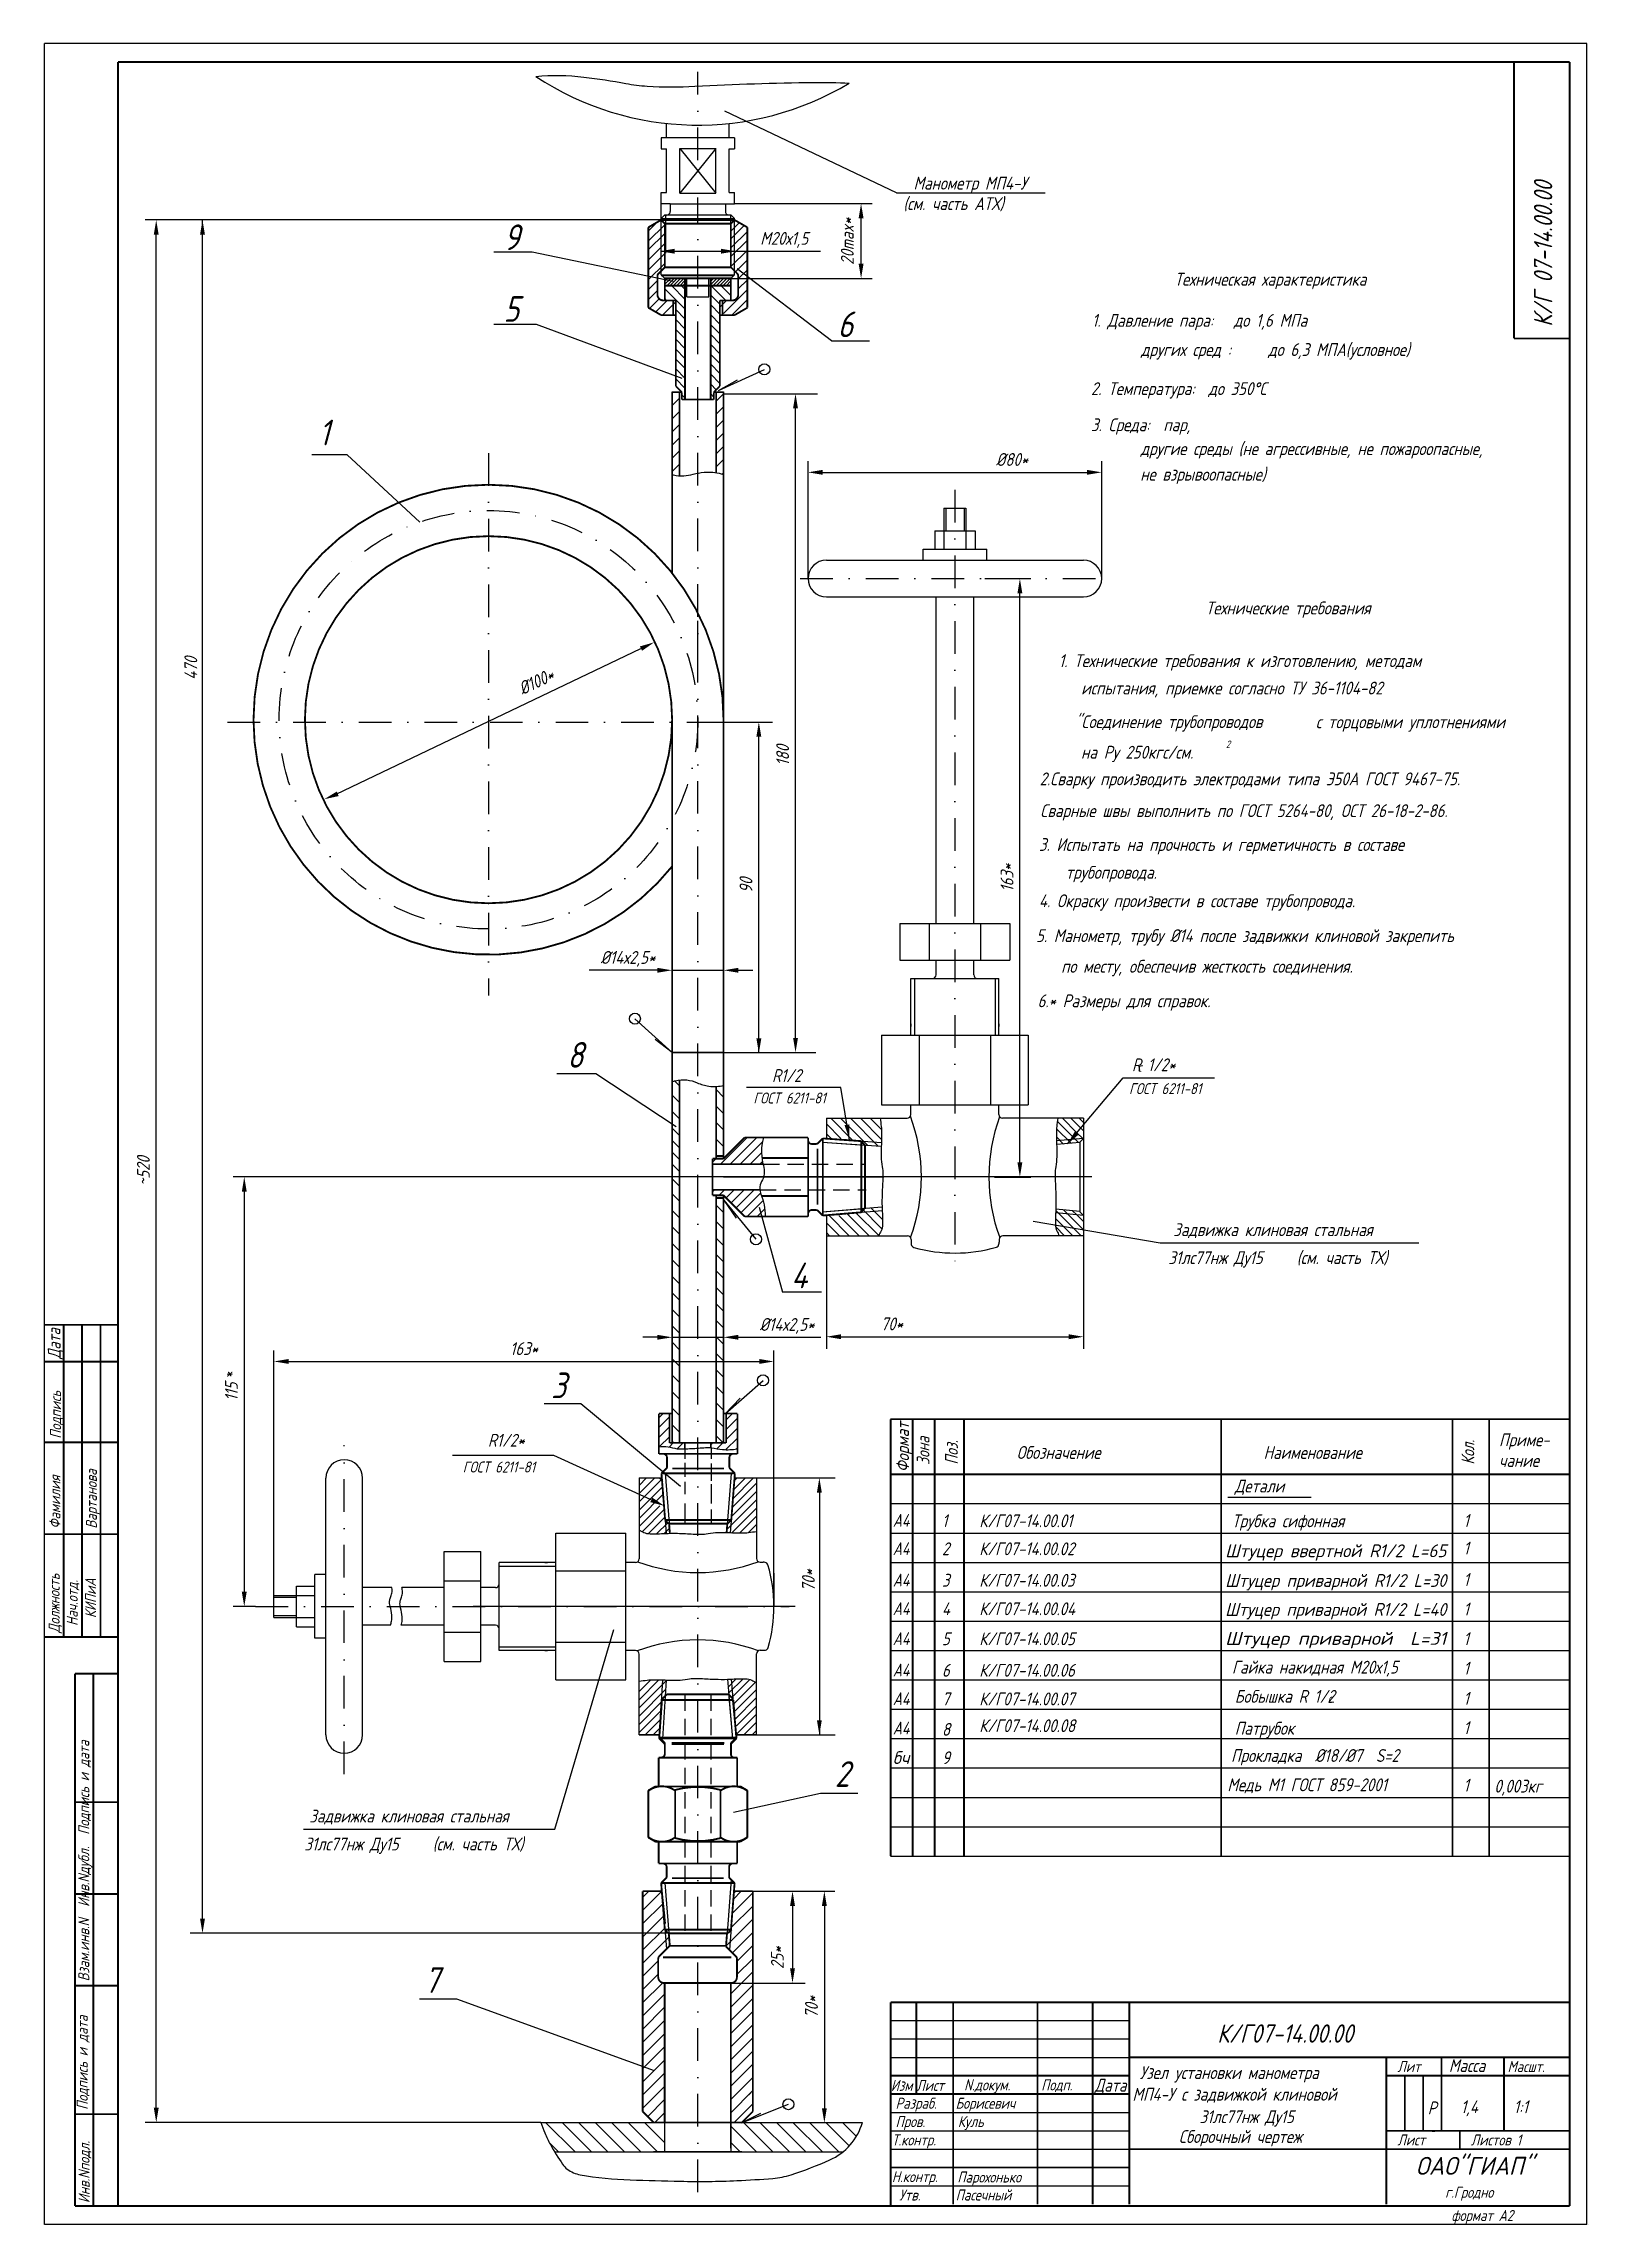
# Model space of a CAD drawing. Extents: x 780 to 2097, y 994 to 1592.
# Drawn here: x 780 to 1201, y 995 to 1589 of the extents above; entities that cross this region are included whole.
import ezdxf
from ezdxf.enums import TextEntityAlignment as Align

# ---------------------------------------------------------------- set-up
doc = ezdxf.new("R2010")
doc.units = 0
doc.header["$LTSCALE"] = 0.7
doc.header["$MEASUREMENT"] = 0
doc.linetypes.add('DASHDOT', pattern=[25.4, 12.7, -6.35, 0, -6.35])
doc.linetypes.add('HIDDEN', pattern=[9.525, 6.35, -3.175])
doc.layers.get('0').update_dxf_attribs({"linetype": 'CONTINUOUS'})
doc.layers.get('DEFPOINTS').update_dxf_attribs({"linetype": 'CONTINUOUS'})
doc.styles.add('ROMANC', font='romanc', dxfattribs={"width": 0.8, "oblique": 15, "height": 3.5})
doc.dimstyles.get("Standard").update_dxf_attribs({"dimtxt": 0.18, "dimasz": 0.18, "dimexe": 0.18, "dimexo": 0.0625, "dimgap": 0.09, "dimtad": 0, "dimtih": 1, "dimtoh": 1, "dimdec": 4, "dimzin": 0, "dimdsep": 46, "dimtxsty": 'Standard', "dimcen": 0.09, "dimadec": 0, "dimazin": 0, "dimtfac": 1, "dimtdec": 4, "dimtofl": 0, "dimtmove": 0, "dimatfit": 3, "dimfxl": 0, "dimtolj": 1, "dimtzin": 0, "dimarcsym": 0})

msp = doc.modelspace()

# ---------------------------------------------------------------- texts
at = {"color": 0, "linetype": 'ByBlock', "style": 'ROMANC', "oblique": 15, "width": 0.8}
for s, height, p in [('Манометр МП4-У', 3.5, (1032.32952, 1550.607)), ('М20х1,5', 3.5, (981.677, 1535.57)), ('%%C80*', 3.5, (1043.728, 1475.342)), ('%%C14х2,5*', 3.5, (939.12343, 1339.712)), ('R1/2', 3.5, (982.36176, 1307.544)), ('R 1/2*', 3.5, (1082.308, 1310.463)), ('ГОСТ 6211-81', 3, (983.149, 1301.42)), ('ГОСТ 6211-81', 3, (1085.457, 1303.976)), ('70*', 3.5, (1010.994, 1239.896)), ('R1/2*', 3.5, (905.97376, 1208.199)), ('ГОСТ 6211-81', 3, (904.004, 1200.91)), ('К/Г07-14.00.00', 5, (1118.1184, 1046.6086))]:
    msp.add_text(s, height=height, dxfattribs=at).set_placement(p, align=Align.MIDDLE_CENTER)
at = {"style": 'ROMANC', "oblique": 15}
for s, height, width, p in [('К/Г 07-14.00.00', 5, 0.8, (1190.861, 1511.4786)), ('Подпись', 3, 0.8, (784.7834, 1208.6186)), ('Зона', 3.5, 0.75, (1021.25799, 1201.44806)), ('Поз.', 3.5, 0.75, (1028.98799, 1201.56806)), ('Кол.', 3.5, 0.75, (1169.62799, 1201.56806)), ('Вартанова', 3, 0.8, (794.5104, 1184.1186)), ('Фамилия', 3, 0.8, (784.5834, 1184.1186)), ('Должность', 3, 0.8, (784.3834, 1155.7186)), ('КИПиА', 3, 0.8, (794.3004, 1159.7606)), ('Нач.отд.', 3, 0.8, (789.3034, 1157.6216)), ('Взам.инв.N  Инв.Nдубл.  Подпись и дата', 3, 0.8, (792.4434, 1060.8186)), ('Подпись и дата', 3, 0.8, (792.0434, 1025.8186)), ('Инв.Nподл.', 3, 0.8, (792.5434, 1000.4186))]:
    msp.add_text(s, height=height, rotation=90, dxfattribs=dict(at, width=width)).set_placement(p)
at = {"style": 'ROMANC', "oblique": 15, "width": 0.8}
for s, height, p in [('(см. часть АТХ)', 3.5, (1014.117, 1543.274)), ('9', 7, (905.287, 1532.366)), ('Техническая характеристика', 3.5, (1087.983, 1522.677)), ('5', 7, (905.239, 1512.839)), ('6', 7, (996.203, 1508.658)), ('1. Давление пара:   до 1,6 МПа', 3.5, (1065.51628, 1511.48132)), ('других сред :', 3.5, (1078.831, 1503.525)), ('  до 6,3 МПА(условное)', 3.5, (1109.769, 1503.524)), ('2. Температура:  до 350%%DС', 3.5, (1065.22228, 1492.89032)), ('1', 7, (854.921, 1479.184)), ('3. Среда:  пар,', 3.5, (1065.22228, 1483.04732)), ('другие среды (не агрессивные, не пожароопасные,', 3.5, (1078.731, 1476.538)), ('не взрывоопасные)', 3.5, (1078.662, 1469.564)), ('Технические требования', 3.5, (1096.495, 1433.14)), ('1. Технические требования к изготовлению, методам', 3.5, (1056.47428, 1418.77832)), ('испытания, приемке согласно ТУ 36-1104-82', 3.5, (1062.554, 1411.336)), (' "Соединение трубопроводов', 3.5, (1059.10328, 1402.17532)), ('с торцовыми уплотнениями', 3.5, (1126.47628, 1402.13532)), (' на Ру 250кгс/см.', 3.5, (1060.67328, 1393.85332)), ('2', 2, (1102.01499, 1396.79704)), ('2.Сварку производить электродами типа Э50А ГОСТ 9467-75.', 3.5, (1051.256, 1386.599)), ('  Сварные швы выполнить по ГОСТ 5264-80, ОСТ 26-18-2-86.', 3.5, (1047.703, 1377.936)), ('3. Испытать на прочность и герметичность в составе', 3.5, (1051.05928, 1368.71432)), ('трубопровода.', 3.5, (1058.332, 1361.135)), ('4. Окраску произвести в составе трубопровода.', 3.5, (1051.05928, 1353.39232)), ('5. Манометр, трубу %%C14 после задвижки клиновой закрепить', 3.5, (1050.26328, 1343.88932)), ('по месту, обеспечив жесткость соединения.', 3.5, (1057.11328, 1335.53732)), ('6.* Размеры для справок.', 3.5, (1050.69128, 1326.14332)), ('8', 7, (922.578, 1309.678)), ('c', 2.5, (1077.856, 1308.566)), ('Задвижка клиновая стальная', 3.5, (1087.647, 1263.8)), ('31лс77нж Ду15', 3.5, (1086.301, 1256.178)), ('(см. часть ТХ)', 3.5, (1121.266, 1256.196)), ('4', 7, (983.566, 1249.599)), ('*', 3.5, (829.346, 1224.823)), ('3', 7, (918.201, 1219.656)), ('Обозначение', 3.5, (1045.01799, 1203.11806)), ('Наименование', 3.5, (1112.23799, 1203.11806)), ('Приме-', 3.5, (1176.35799, 1206.56806)), ('чание', 3.5, (1176.35799, 1200.93806)), ('Детали', 3.5, (1104.387, 1193.976)), ('1', 3.5, (1024.64799, 1184.51104)), ('К/Г07-14.00.01', 3.5, (1034.79799, 1184.51104)), ('Трубка сифонная', 3.5, (1103.624, 1184.495)), ('1', 3.5, (1166.67799, 1184.59223)), ('2', 3.5, (1024.64799, 1176.88604)), ('К/Г07-14.00.02', 3.5, (1034.79799, 1176.88604)), ('1', 3.5, (1166.67799, 1177.06723)), ('3', 3.5, (1024.64799, 1168.30704)), ('К/Г07-14.00.03', 3.5, (1034.79799, 1168.30704)), ('1', 3.5, (1166.67799, 1168.51123)), ('4', 3.5, (1024.64799, 1160.54604)), ('К/Г07-14.00.04', 3.5, (1034.79799, 1160.54604)), ('1', 3.5, (1166.67799, 1160.45823)), ('5', 3.5, (1024.64799, 1152.37704)), ('К/Г07-14.00.05', 3.5, (1034.79799, 1152.37704)), ('1', 3.5, (1166.67799, 1152.40523)), ('6', 3.5, (1024.64799, 1143.79804)), ('К/Г07-14.00.06', 3.5, (1034.79799, 1143.79804)), ('Гайка накидная М20х1,5', 3.5, (1103.624, 1144.646)), ('1', 3.5, (1166.67799, 1144.35223)), ('7', 3.5, (1024.64799, 1135.99604)), ('К/Г07-14.00.07', 3.5, (1034.79799, 1135.99604)), ('Бобышка R 1/2', 3.5, (1104.387, 1136.693)), ('c', 2.5, (1129.67, 1136.589)), ('1', 3.5, (1166.67799, 1136.14123)), ('8', 3.5, (1024.64799, 1127.70304)), ('К/Г07-14.00.08', 3.5, (1034.79799, 1128.69904)), ('Патрубок', 3.5, (1104.387, 1128.006)), ('1', 3.5, (1166.67799, 1128.14823)), ('9', 3.5, (1024.64799, 1119.96204)), ('Прокладка  %%C18/%%C7  S=2', 3.5, (1103.379, 1120.582)), ('2', 7, (995.489, 1113.789)), ('Медь М1 ГОСТ 859-2001', 3.5, (1102.373, 1112.596)), ('1', 3.5, (1166.67799, 1112.49423)), ('0,003кг', 3.5, (1175.06699, 1112.23223)), ('Задвижка клиновая стальная', 3.5, (852.353, 1104.086)), ('31лс77нж Ду15', 3.5, (851.007, 1096.464)), ('(см. часть ТХ)', 3.5, (885.972, 1096.482)), ('7', 7, (883.634, 1057.666)), ('Масса', 3.5, (1162.6884, 1036.1186)), ('Изм', 3, (1010.7384, 1030.9786)), ('Лист', 3, (1017.6684, 1030.9786)), ('N.докум.', 3, (1030.6884, 1031.1186)), ('Подп.', 3, (1051.6884, 1031.1186)), ('Узел установки манометра', 3.5, (1078.529, 1034.207)), ('Лит', 3, (1148.6884, 1036.1186)), ('Лит', 3, (1148.6884, 1036.1186)), ('Масшт.', 3, (1178.6884, 1036.1186)), ('Разраб.', 3, (1012.0184, 1026.1186)), ('Борисевич', 3, (1028.3584, 1026.1186)), ('МП4-У с задвижкой клиновой', 3.5, (1076.5213, 1028.3007)), ('Р', 3.5, (1156.9364, 1024.5886)), ('1,4', 3.5, (1165.9564, 1024.8986)), ('1:1', 3.5, (1180.3484, 1024.8986)), ('Пров.', 3, (1012.0184, 1021.1186)), ('Куль', 3, (1028.9884, 1021.1186)), ('31лс77нж Ду15', 3.5, (1094.795, 1022.193)), ('Т.контр.', 3, (1011.0184, 1016.1186)), (' Сборочный чертеж', 3.5, (1087.3073, 1016.7847)), ('Лист', 3, (1148.6884, 1016.1186)), ('Листов 1', 3, (1168.6884, 1016.1186)), ('Н.контр.', 3, (1011.0184, 1006.1186)), ('Утв.', 3, (1013.0184, 1001.1186)), ('Пасечный', 3, (1028.3884, 1001.1186)), ('Парохонько', 3, (1028.8484, 1006.0086)), ('г.Гродно', 3, (1161.6884, 1001.8686)), ('формат А2', 3, (1163.3984, 995.5486))]:
    msp.add_text(s, height=height, dxfattribs=at).set_placement(p)
at = {"color": 0, "linetype": 'ByBlock', "style": 'ROMANC', "oblique": 15, "width": 0.8}
for s, rotation, p in [('470', 90, (820.098, 1418.453)), ('%%C100*', 25.50829447, (914.14016, 1414.8389)), ('180', 90, (981.272, 1394.736)), ('90', 90, (971.284, 1359.34337)), ('70*', 90, (988.289, 1170.015)), ('25*', 90, (979.829, 1067.224)), ('70*', 90, (989.125, 1053.81345))]:
    msp.add_text(s, height=3.5, rotation=rotation, dxfattribs=at).set_placement(p, align=Align.MIDDLE_CENTER)
at = {"style": 'ROMANC', "oblique": 15}
for s, rotation, width, p, p2 in [('Дата', 90.75565591, 0.538111, (784.6864, 1230.3536), (784.5764, 1238.6936)), ('Формат', 90, 0.613172, (1015.7084, 1199.51673), (1015.7084, 1213.10871))]:
    msp.add_text(s, height=3.5, rotation=rotation, dxfattribs=dict(at, width=width)).set_placement(p, p2, align=Align.FIT)
for s, width, p, p2 in [('А4', 0.695385, (1011.26799, 1184.63104), (1015.78799, 1184.63104)), ('А4', 0.695385, (1011.26799, 1176.93804), (1015.78799, 1176.93804)), ('Штуцер ввертной R1/2 L=65', 0.688331, (1101.779, 1176.349), (1162.008, 1176.349)), ('А4', 0.695385, (1011.26799, 1168.35904), (1015.78799, 1168.35904)), ('Штуцер приварной R1/2 L=30', 0.670453, (1101.779, 1168.25), (1162.008, 1168.25)), ('А4', 0.695385, (1011.26799, 1160.59804), (1015.78799, 1160.59804)), ('Штуцер приварной R1/2 L=40', 0.670453, (1101.779, 1160.363), (1162.008, 1160.363)), ('А4', 0.695385, (1011.26799, 1152.42904), (1015.78799, 1152.42904)), ('Штуцер приварной  L=31', 0.797735, (1101.779, 1152.476), (1162.008, 1152.476)), ('А4', 0.695385, (1011.26799, 1143.85004), (1015.78799, 1143.85004)), ('А4', 0.695385, (1011.26799, 1136.04804), (1015.78799, 1136.04804)), ('А4', 0.695385, (1011.26799, 1128.05604), (1015.78799, 1128.05604)), ('бч', 0.713684, (1011.26799, 1120.01404), (1015.78799, 1120.01404)), ('Дата', 0.557419, (1066.2284, 1030.7786), (1074.8684, 1030.7786))]:
    msp.add_text(s, height=3.5, dxfattribs=dict(at, width=width)).set_placement(p, p2, align=Align.FIT)
at = {"style": 'ROMANC', "oblique": 15, "width": 0.8}
msp.add_text('ОАО"ГИАП"', height=4.883721, dxfattribs=at).set_placement((1153.6884, 1008.1186), (1185.6884, 1008.1186), align=Align.ALIGNED)

# ---------------------------------------------------------------- blocks, each defined once
blk = doc.blocks.new('*D32')
at = {"color": 0, "linetype": 'ByBlock', "transparency": 16777216}
for p, q in [((1512.55, 1766.15), (1512.55, 1835.89)), ((1648.71, 1766.15), (1648.71, 1835.89)), ((1516.55, 1832.89), (1644.71, 1832.89))]:
    blk.add_line(p, q, dxfattribs=at)
for points in [[(1516.55, 1833.56), (1516.55, 1832.23), (1512.55, 1832.89)], [(1644.71, 1833.56), (1644.71, 1832.23), (1648.71, 1832.89)]]:
    blk.add_solid(points, dxfattribs=at)
at = {"layer": 'DEFPOINTS', "color": 0, "linetype": 'ByBlock', "transparency": 16777216}
for p in [(1648.71, 1832.89), (1512.55, 1766.15), (1648.71, 1766.15)]:
    blk.add_point(p, dxfattribs=at)
at = {"color": 0, "linetype": 'ByBlock', "transparency": 16777216, "style": 'ROMANC', "oblique": 15, "width": 0.8}
blk.add_text('163*', height=3.5, dxfattribs=at).set_placement((1580.63, 1836.39), align=Align.MIDDLE_CENTER)
blk = doc.blocks.new('*D31')
at = {"color": 0, "linetype": 'ByBlock', "transparency": 16777216}
for p, q in [((1618.95, 1883.14), (1501.46, 1883.14)), ((1504.46, 1879.14), (1504.46, 1770.15)), ((1507.53, 1766.15), (1501.46, 1766.15))]:
    blk.add_line(p, q, dxfattribs=at)
for points in [[(1503.8, 1879.14), (1505.13, 1879.14), (1504.46, 1883.14)], [(1503.8, 1770.15), (1505.13, 1770.15), (1504.46, 1766.15)]]:
    blk.add_solid(points, dxfattribs=at)
at = {"layer": 'DEFPOINTS', "color": 0, "linetype": 'ByBlock', "transparency": 16777216}
for p in [(1618.95, 1883.14), (1504.46, 1766.15), (1507.53, 1766.15)]:
    blk.add_point(p, dxfattribs=at)
at = {"color": 0, "linetype": 'ByBlock', "transparency": 16777216, "style": 'ROMANC', "oblique": 15, "width": 0.8}
blk.add_text('115', height=3.5, rotation=90, dxfattribs=at).set_placement((1500.96, 1824.65), align=Align.MIDDLE_CENTER)
blk = doc.blocks.new('*D33')
at = {"color": 0, "linetype": 'ByBlock', "transparency": 16777216}
for p, q in [((1512.5, 2138.75), (1501.14, 2138.75)), ((1504.14, 1624.53), (1504.14, 2134.75)), ((1608.9, 1620.53), (1501.14, 1620.53))]:
    blk.add_line(p, q, dxfattribs=at)
for points in [[(1503.48, 2134.75), (1504.81, 2134.75), (1504.14, 2138.75)], [(1503.48, 1624.53), (1504.81, 1624.53), (1504.14, 1620.53)]]:
    blk.add_solid(points, dxfattribs=at)
at = {"layer": 'DEFPOINTS', "color": 0, "linetype": 'ByBlock', "transparency": 16777216}
for p in [(1504.14, 2138.75), (1512.5, 2138.75), (1608.9, 1620.53)]:
    blk.add_point(p, dxfattribs=at)
at = {"color": 0, "linetype": 'ByBlock', "transparency": 16777216, "style": 'ROMANC', "oblique": 15, "width": 0.8}
blk.add_text('~520', height=3.5, rotation=90, dxfattribs=at).set_placement((1500.64, 1879.64), align=Align.MIDDLE_CENTER)
blk = doc.blocks.new('*D38')
at = {"color": 0, "linetype": 'ByBlock', "transparency": 16777216}
for p, q in [((1729.76, 2697.59), (1742.34, 2697.59)), ((1739.34, 2538.59), (1739.34, 2693.59)), ((1732.46, 2534.59), (1742.34, 2534.59))]:
    blk.add_line(p, q, dxfattribs=at)
for points in [[(1738.67, 2693.59), (1740, 2693.59), (1739.34, 2697.59)], [(1738.67, 2538.59), (1740, 2538.59), (1739.34, 2534.59)]]:
    blk.add_solid(points, dxfattribs=at)
at = {"layer": 'DEFPOINTS', "color": 0, "linetype": 'ByBlock', "transparency": 16777216}
for p in [(1729.76, 2697.59), (1739.34, 2697.59), (1732.46, 2534.59)]:
    blk.add_point(p, dxfattribs=at)
at = {"color": 0, "linetype": 'ByBlock', "transparency": 16777216, "style": 'ROMANC', "oblique": 15, "width": 0.8}
blk.add_text('163*', height=3.5, rotation=90, dxfattribs=at).set_placement((1735.84, 2616.09), align=Align.MIDDLE_CENTER)
blk = doc.blocks.new('*D34')
at = {"color": 0, "linetype": 'ByBlock', "transparency": 16777216}
for p, q in [((1640.63, 2490.93), (1636.63, 2490.93)), ((1644.63, 2462.17), (1644.63, 2493.93)), ((1644.63, 2490.93), (1658.63, 2490.93)), ((1658.63, 2462.17), (1658.63, 2493.93)), ((1662.63, 2490.93), (1666.63, 2490.93)), ((1666.63, 2490.93), (1685.17, 2490.93))]:
    blk.add_line(p, q, dxfattribs=at)
for points in [[(1640.63, 2491.6), (1640.63, 2490.27), (1644.63, 2490.93)], [(1662.63, 2491.6), (1662.63, 2490.27), (1658.63, 2490.93)]]:
    blk.add_solid(points, dxfattribs=at)
at = {"layer": 'DEFPOINTS', "color": 0, "linetype": 'ByBlock', "transparency": 16777216}
for p in [(1658.63, 2490.93), (1644.63, 2462.17), (1658.63, 2462.17)]:
    blk.add_point(p, dxfattribs=at)
at = {"color": 0, "linetype": 'ByBlock', "transparency": 16777216, "style": 'ROMANC', "oblique": 15, "width": 0.8}
blk.add_text('%%C14х2,5*', height=3.5, dxfattribs=at).set_placement((1675.91, 2494.43), align=Align.MIDDLE_CENTER)
blk = doc.blocks.new('*X5')
at = {"color": 0}
for p, q in [((426.61, 402.37), (427.76, 403.51)), ((426.61, 399.67), (429.52, 402.58)), ((426.61, 396.98), (429.52, 399.88)), ((444.92, 401.81), (446.62, 403.51)), ((444.92, 399.12), (448.01, 402.21)), ((444.92, 396.42), (448.01, 399.52)), ((426.82, 394.49), (429.52, 397.19)), ((429.42, 394.39), (430.54, 395.52)), ((431.61, 393.9), (433.23, 395.52)), ((440.77, 394.97), (441.31, 395.52)), ((442.42, 393.92), (444.01, 395.52)), ((444.86, 393.67), (448.01, 396.83)), ((447.76, 393.88), (448.01, 394.13))]:
    blk.add_line(p, q, dxfattribs=at)
blk = doc.blocks.new('*X4')
at = {"color": 0}
for p, q in [((425.69, 471.44), (419.63, 477.5)), ((428.38, 471.44), (421.13, 478.69)), ((431.07, 471.44), (423.82, 478.69)), ((420.3, 471.44), (419.61, 472.13)), ((422.99, 471.44), (419.88, 474.56)), ((433.22, 471.99), (432.27, 472.94)), ((425.47, 458.19), (420.13, 463.52)), ((426.81, 459.54), (421.91, 464.44)), ((428.16, 460.88), (424.6, 464.44)), ((429.51, 462.23), (427.3, 464.44)), ((431.49, 462.94), (429.99, 464.44)), ((433.22, 463.91), (432.69, 464.44)), ((421.08, 457.19), (419, 459.27)), ((423.77, 457.19), (419.45, 461.52))]:
    blk.add_line(p, q, dxfattribs=at)
blk = doc.blocks.new('*X7')
at = {"color": 0}
for p, q in [((430.22, 681.67), (430.25, 681.7)), ((430.22, 678.07), (432.22, 680.07)), ((442.22, 679.3), (444.22, 681.3)), ((442.22, 675.7), (444.22, 677.7)), ((430.22, 674.48), (432.22, 676.48)), ((430.22, 670.89), (432.22, 672.89)), ((442.22, 672.11), (444.22, 674.11)), ((430.22, 667.3), (432.22, 669.3)), ((430.22, 663.7), (432.22, 665.7)), ((442.22, 668.52), (444.22, 670.52)), ((442.22, 664.93), (444.22, 666.93)), ((430.22, 660.11), (432.22, 662.11)), ((442.22, 661.34), (444.22, 663.34)), ((443.87, 659.4), (444.22, 659.74))]:
    blk.add_line(p, q, dxfattribs=at)
blk = doc.blocks.new('*X6')
at = {"color": 0}
for p, q in [((433.72, 689.71), (428.22, 695.21)), ((433.72, 692.41), (430.1, 696.02)), ((433.72, 695.1), (432.79, 696.02)), ((444.88, 692.02), (440.88, 696.02)), ((446.22, 693.38), (443.57, 696.02)), ((428.71, 692.02), (428.22, 692.52)), ((433.72, 687.02), (431.22, 689.52)), ((443.22, 690.99), (440.72, 693.49)), ((443.22, 688.29), (440.72, 690.79)), ((433.72, 684.32), (431.22, 686.82)), ((433.72, 681.63), (431.22, 684.13)), ((443.22, 685.6), (440.72, 688.1)), ((443.22, 682.91), (440.72, 685.41)), ((433.72, 678.94), (431.22, 681.44)), ((433.72, 676.24), (431.22, 678.74)), ((443.22, 680.21), (440.72, 682.71)), ((443.22, 677.52), (440.72, 680.02)), ((443.22, 674.82), (440.72, 677.32)), ((433.72, 673.55), (431.22, 676.05)), ((433.72, 670.85), (431.22, 673.35)), ((443.22, 672.13), (440.72, 674.63)), ((443.22, 669.44), (440.72, 671.94)), ((433.72, 668.16), (431.22, 670.66)), ((433.72, 665.47), (432.87, 666.32)), ((442.25, 667.71), (440.72, 669.24)), ((441.57, 665.7), (440.72, 666.55))]:
    blk.add_line(p, q, dxfattribs=at)
blk = doc.blocks.new('*X35')
at = {"color": 0}
for p, q in [((1642.63, 2777.74), (1644.25, 2779.35)), ((1642.63, 2778.64), (1643.35, 2779.35)), ((1643.15, 2777.35), (1645.15, 2779.35)), ((1644.05, 2777.35), (1646.05, 2779.35)), ((1644.94, 2777.35), (1646.94, 2779.35)), ((1645.84, 2777.35), (1647.84, 2779.35)), ((1646.74, 2777.35), (1648.13, 2778.75)), ((1647.64, 2777.35), (1648.13, 2777.85)), ((1655.13, 2778.56), (1655.92, 2779.35)), ((1655.13, 2777.67), (1656.82, 2779.35)), ((1655.72, 2777.35), (1657.72, 2779.35)), ((1656.62, 2777.35), (1658.62, 2779.35)), ((1657.52, 2777.35), (1659.52, 2779.35)), ((1658.41, 2777.35), (1660.41, 2779.35)), ((1659.31, 2777.35), (1660.63, 2778.68)), ((1660.21, 2777.35), (1660.63, 2777.78))]:
    blk.add_line(p, q, dxfattribs=at)
blk = doc.blocks.new('*D37')
at = {"color": 0, "linetype": 'ByBlock', "transparency": 16777216}
for p, q in [((1661.63, 2799.71), (1699.09, 2799.71)), ((1696.09, 2783.35), (1696.09, 2795.71)), ((1660.41, 2779.35), (1699.09, 2779.35))]:
    blk.add_line(p, q, dxfattribs=at)
for points in [[(1695.42, 2795.71), (1696.76, 2795.71), (1696.09, 2799.71)], [(1695.42, 2783.35), (1696.76, 2783.35), (1696.09, 2779.35)]]:
    blk.add_solid(points, dxfattribs=at)
at = {"layer": 'DEFPOINTS', "color": 0, "linetype": 'ByBlock', "transparency": 16777216}
for p in [(1661.63, 2799.71), (1696.09, 2799.71), (1660.41, 2779.35)]:
    blk.add_point(p, dxfattribs=at)
at = {"color": 0, "linetype": 'ByBlock', "transparency": 16777216, "style": 'ROMANC', "oblique": 15, "width": 0.8}
blk.add_text('20max*', height=3.5, rotation=90, dxfattribs=at).set_placement((1692.34, 2789.43), align=Align.MIDDLE_CENTER)

# ---------------------------------------------------------------- dimensions: what is measured, and where the dimension line sits
dim = msp.add_linear_dim(base=(1002.627, 1545.02034), p1=(966.95109, 1524.668), p2=(968.171, 1545.02034), angle=90, text='20max*', dimstyle='Standard')
dim.commit()
dim.dimension.update_dxf_attribs({"geometry": '*D37', "text_midpoint": (998.879, 1534.744), "dimtype": 128, "insert": (-693.463, -1254.686)})
for base, p1, p2, angle, text, picture, middle, set_off in [((810.681, 1540.585), (915.43542, 1022.363), (819.035, 1540.585), 90, '~520', '*D33', (807.181, 1281.474), (-693.463, -598.165)), ((1045.875, 1442.909), (1039.002, 1279.909), (1036.301, 1442.909), 90, '163*', '*D38', (1042.375, 1361.409), (-693.463, -1254.686)), ((834.652, 1162.923), (949.14126, 1279.909), (837.714, 1162.923), 90, '115', '*D31', (831.152, 1221.416), (-669.812, -603.23)), ((978.89412, 1229.663), (842.743, 1162.923), (978.89412, 1162.923), 180, '163*', '*D32', (910.81856, 1233.163), (-669.812, -603.23))]:
    dim = msp.add_linear_dim(base=base, p1=p1, p2=p2, angle=angle, text=text, dimstyle='Standard')
    dim.commit()
    dim.dimension.update_dxf_attribs({"geometry": picture, "text_midpoint": middle, "insert": set_off})
dim = msp.add_linear_dim(base=(965.171, 1236.249), p1=(951.171, 1207.483), p2=(965.171, 1207.483), text='%%C14х2,5*', dimstyle='Standard')
dim.commit()
dim.dimension.update_dxf_attribs({"geometry": '*D34', "text_midpoint": (982.44643, 1239.749), "insert": (-693.463, -1254.686)})

# ---------------------------------------------------------------- linework, layer by layer
for p, q in [((1200.2634, 1588.6186), (780.2634, 1588.6186)), ((780.2634, 994.6186), (780.2634, 1588.6186)), ((780.2634, 994.6186), (780.2634, 1588.6186)), ((1200.2634, 994.6186), (1200.2634, 1588.6186)), ((1200.2634, 994.6186), (1200.2634, 1588.6186)), ((1012.269, 1547.946), (965.5, 1570.217)), ((948.171, 1562.92566), (948.171, 1559.92566)), ((948.171, 1562.92566), (948.171, 1559.92566)), ((968.171, 1562.92566), (948.171, 1562.92566)), ((968.171, 1562.92566), (968.171, 1559.92566)), ((948.171, 1559.92566), (949.671, 1559.92566)), ((953.309, 1560.065), (963.041, 1560.065)), ((953.309, 1560.02034), (963.033, 1560.02034)), ((953.309, 1547.881), (953.309, 1560.02034)), ((953.309, 1560.02034), (963.033, 1547.881)), ((963.033, 1560.02034), (953.309, 1547.881)), ((963.033, 1547.881), (963.033, 1560.02034)), ((966.671, 1559.92566), (968.171, 1559.92566)), ((948.171, 1544.071), (948.171, 1548.02034)), ((948.171, 1545.02034), (948.171, 1548.02034)), ((948.171, 1548.02034), (949.671, 1548.02034)), ((950.671, 1545.02034), (948.171, 1545.02034)), ((950.671, 1545.02034), (968.171, 1545.02034)), ((953.309, 1547.881), (963.041, 1547.881)), ((966.671, 1548.02034), (968.171, 1548.02034)), ((968.171, 1545.02034), (968.171, 1548.02034)), ((1012.269, 1547.946), (1052.75122, 1547.946)), ((948.171, 1540.585), (819.035, 1540.585)), ((948.171, 1540.947), (949.171, 1541.947)), ((948.171, 1540.947), (968.171, 1540.947)), ((949.171, 1541.947), (967.171, 1541.947)), ((949.171, 1541.925), (949.671, 1541.925)), ((968.171, 1540.947), (967.171, 1541.947)), ((967.171, 1536.461), (967.171, 1541.947)), ((948.171, 1527.83), (948.171, 1534.63659)), ((948.171, 1527.852), (948.171, 1534.63659)), ((948.171, 1526.68), (948.171, 1534.63659)), ((968.171, 1527.852), (968.171, 1534.63659)), ((968.171, 1525.668), (968.171, 1534.63659)), ((913.033, 1531.768), (902.654, 1531.768)), ((951.496, 1523.837), (913.033, 1531.768)), ((968.171, 1532.07), (991.617, 1532.07)), ((994.534, 1507.649), (968.896, 1527.253)), ((948.171, 1525.668), (968.171, 1525.668)), ((948.171, 1525.668), (949.171, 1524.668)), ((949.171, 1524.668), (967.171, 1524.668)), ((968.171, 1525.668), (967.171, 1524.668)), ((955.171, 1519.668), (961.171, 1519.668)), ((914.254, 1512.066), (902.654, 1512.066)), ((953.938, 1497.423), (914.254, 1512.066)), ((994.534, 1507.649), (1004.944, 1507.649)), ((963.82633, 1494.13286), (976.29877, 1499.89303)), ((862.64, 1476.649), (853.039, 1476.649)), ((882.46313, 1458.30651), (862.64, 1476.649)), ((1025.171, 1462.049), (1031.171, 1462.049)), ((1025.171, 1462.049), (1025.171, 1450.909)), ((1025.671, 1462.049), (1025.671, 1455.909)), ((1030.671, 1462.049), (1030.671, 1455.909)), ((1031.171, 1462.049), (1031.171, 1450.909)), ((1022.671, 1455.909), (1033.671, 1455.909)), ((1022.671, 1455.909), (1022.671, 1450.909)), ((1033.671, 1455.909), (1033.671, 1450.909)), ((1019.501, 1450.909), (1036.841, 1450.909)), ((1019.501, 1447.909), (1019.501, 1450.909)), ((1036.841, 1447.909), (1036.841, 1450.909)), ((993.186, 1447.909), (1063.156, 1447.909)), ((993.186, 1437.909), (1063.156, 1437.909)), ((1023.041, 1348.983), (1023.041, 1437.909)), ((1033.301, 1348.983), (1033.301, 1437.909)), ((1023.041, 1411.17048), (1023.041, 1418.769)), ((1033.301, 1410.82209), (1033.301, 1418.769)), ((962.971, 1403.807), (978.493, 1403.807)), ((1013.171, 1348.983), (1043.171, 1348.983)), ((1013.171, 1338.983), (1043.171, 1338.983)), ((1023.041, 1334.983), (1023.041, 1338.983)), ((1033.301, 1334.983), (1033.301, 1338.983)), ((1016.171, 1333.983), (1040.171, 1333.983)), ((1016.171, 1318.551), (1016.171, 1333.983)), ((1017.18022, 1333.983), (1017.18022, 1318.551)), ((1039.16178, 1333.983), (1039.16178, 1318.551)), ((1040.171, 1318.551), (1040.171, 1333.983)), ((951.19829, 1313.78231), (941.03257, 1323.0235)), ((1016.171, 1321.589), (1016.171, 1320.889)), ((1040.171, 1321.589), (1040.171, 1320.889)), ((1008.171, 1318.551), (1048.171, 1318.551)), ((1008.171, 1318.551), (1008.171, 1299.551)), ((1018.461, 1318.551), (1018.461, 1299.551)), ((1037.881, 1318.551), (1037.881, 1299.551)), ((1048.171, 1318.551), (1048.171, 1299.551)), ((919.8, 1308.101), (930.375, 1308.101)), ((930.375, 1308.101), (952.291, 1293.637)), ((1058.838, 1288.896), (1074.01447, 1306.95)), ((1074.01447, 1306.95), (1098.828, 1306.95)), ((997.09601, 1304.272), (971.427, 1304.272)), ((999.45935, 1289.90445), (997.09601, 1304.272)), ((993.171, 1295.909), (1015.171, 1295.909)), ((1008.171, 1299.551), (1048.171, 1299.551)), ((1016.171, 1296.909), (1016.171, 1299.551)), ((1040.171, 1296.909), (1040.171, 1299.551)), ((1063.171, 1295.909), (1041.171, 1295.909)), ((990.99589, 1289.20189), (992.203, 1290.409)), ((992.07649, 1289.42403), (1008.06343, 1288.29353)), ((992.13136, 1289.42015), (1003.60271, 1288.60896)), ((993.16748, 1290.34938), (1008.15989, 1289.28921)), ((993.171, 1291.70088), (993.171, 1290.34913)), ((1002.67574, 1289.67701), (1003.60271, 1288.60896)), ((1002.67574, 1289.67701), (1003.60271, 1288.60896)), ((1063.17153, 1290.40978), (1055.8587, 1289.71413)), ((1062.171, 1289.31009), (1055.97927, 1288.72109)), ((1063.171, 1290.409), (1062.171, 1289.409)), ((1062.171, 1289.409), (1062.171, 1270.359)), ((990.703, 1288.909), (990.703, 1288.856)), ((1003.703, 1288.49341), (1003.703, 1271.51245)), ((1003.703, 1288.49341), (1003.703, 1271.51245)), ((965.288, 1273.55132), (974.00095, 1262.92937)), ((974.913, 1271.67), (981.23, 1248.524)), ((992.06544, 1270.40127), (1008.26494, 1271.75986)), ((992.12025, 1270.40587), (1003.58002, 1271.36695)), ((992.12025, 1270.40587), (1003.58002, 1271.36695)), ((1002.66709, 1270.28688), (1003.58002, 1271.36695)), ((1002.66709, 1270.28688), (1003.58002, 1271.36695)), ((1062.171, 1270.51549), (1055.65729, 1271.16565)), ((988.203, 1269.159), (988.203, 1269.909)), ((990.703, 1270.909), (992.226, 1269.386)), ((990.84945, 1270.76255), (992.203, 1269.409)), ((990.99589, 1270.61611), (992.203, 1269.409)), ((990.99589, 1270.61611), (992.226, 1269.386)), ((993.16844, 1269.49027), (1008.38233, 1270.76619)), ((1049.516, 1267.834), (1084.058, 1262.007)), ((1063.17128, 1269.41068), (1055.62547, 1270.16386)), ((1063.171, 1269.409), (1062.171, 1270.409)), ((993.171, 1263.909), (1015.23522, 1263.909)), ((1016.23522, 1262.909), (1016.23522, 1262.143)), ((1040.22578, 1262.909), (1040.22578, 1262.143)), ((1063.171, 1263.909), (1041.22578, 1263.909)), ((1084.058, 1262.007), (1154.487, 1262.007)), ((991.805, 1248.524), (981.23, 1248.524)), ((965.60194, 1215.43673), (975.92108, 1224.50628)), ((916.366, 1218.225), (926.28, 1218.225)), ((926.28, 1218.225), (953.425, 1195.685)), ((954.59748, 1205.88363), (954.59748, 1203.138)), ((961.83148, 1206.16324), (961.83148, 1203.138)), ((918.963, 1204.08), (891.356, 1204.08)), ((945.50672, 1191.95319), (918.963, 1204.08)), ((949.266, 1200.181), (949.30909, 1200.181)), ((954.59748, 1202.011), (954.59748, 1198.256)), ((961.83148, 1201.824), (961.83148, 1197.129)), ((856.883, 1127.938), (856.883, 1197.908)), ((866.883, 1127.938), (866.883, 1197.908)), ((942.171, 1197.923), (942.171, 1175.923)), ((947.671, 1197.923), (948.671, 1196.923)), ((949.26291, 1199.25951), (950.33696, 1185.62123)), ((954.59748, 1196.847), (954.59748, 1193.561)), ((961.83148, 1196.284), (961.83148, 1190.932)), ((967.26299, 1199.181), (966.18039, 1185.22836)), ((968.671, 1197.923), (968.12611, 1197.37811)), ((974.171, 1197.923), (974.171, 1175.97778)), ((954.59748, 1190.932), (954.59748, 1185.562)), ((961.83148, 1189.336), (961.83148, 1185.562)), ((1010.66799, 1190.93806), (1195.56799, 1190.93806)), ((1102.46, 1192.704), (1125.23, 1192.704)), ((919.529, 1142.923), (919.529, 1182.923)), ((919.529, 1182.923), (938.529, 1182.923)), ((938.529, 1142.923), (938.529, 1182.923)), ((949.27207, 1186.40593), (949.56145, 1182.73141)), ((967.266, 1186.293), (967.0061, 1182.94346)), ((1010.66799, 1182.93806), (1195.56799, 1182.93806)), ((889.097, 1147.923), (889.097, 1177.923)), ((899.097, 1147.923), (899.097, 1177.923)), ((853.883, 1154.253), (853.883, 1171.593)), ((856.883, 1171.593), (853.883, 1171.593)), ((904.097, 1150.923), (904.097, 1174.923)), ((919.529, 1174.923), (904.097, 1174.923)), ((904.097, 1173.91378), (919.529, 1173.91378)), ((916.491, 1174.923), (917.191, 1174.923)), ((919.529, 1172.633), (938.529, 1172.633)), ((941.171, 1174.923), (938.529, 1174.923)), ((975.171, 1174.97778), (975.937, 1174.97778)), ((978.937, 1162.923), (978.937, 1171.97778)), ((1010.66799, 1174.93806), (1195.56799, 1174.93806)), ((842.743, 1159.923), (842.743, 1165.923)), ((842.743, 1165.923), (853.883, 1165.923)), ((842.743, 1165.423), (848.883, 1165.423)), ((848.883, 1157.423), (848.883, 1168.423)), ((848.883, 1168.423), (853.883, 1168.423)), ((874.82991, 1168.053), (866.883, 1168.053)), ((889.097, 1168.053), (877.55325, 1168.053)), ((903.097, 1168.053), (899.097, 1168.053)), ((1010.66799, 1166.93806), (1195.56799, 1166.93806)), ((842.743, 1160.423), (848.883, 1160.423)), ((842.743, 1159.923), (853.883, 1159.923)), ((1010.66799, 1158.93806), (1195.56799, 1158.93806)), ((848.883, 1157.423), (853.883, 1157.423)), ((856.883, 1154.253), (853.883, 1154.253)), ((874.48152, 1157.793), (866.883, 1157.793)), ((889.097, 1157.793), (877.41684, 1157.793)), ((903.097, 1157.793), (899.097, 1157.793)), ((919.193, 1102.293), (935.335, 1156.664)), ((919.529, 1153.213), (938.529, 1153.213)), ((904.097, 1151.93222), (919.529, 1151.93222)), ((919.529, 1150.923), (904.097, 1150.923)), ((916.491, 1150.923), (917.191, 1150.923)), ((941.171, 1150.923), (938.529, 1150.923)), ((942.171, 1127.923), (942.171, 1149.923)), ((974.171, 1127.923), (974.171, 1149.98722)), ((975.171, 1150.98722), (975.937, 1150.98722)), ((1010.66799, 1150.93806), (1195.56799, 1150.93806)), ((919.529, 1142.923), (938.529, 1142.923)), ((947.7169, 1127.9202), (948.65302, 1142.92743)), ((947.7169, 1127.9202), (948.65302, 1142.92743)), ((948.65127, 1126.83693), (949.65256, 1142.88899)), ((967.67873, 1126.81744), (966.31347, 1143.09644)), ((968.58973, 1127.92044), (967.3133, 1143.14037)), ((1010.66799, 1142.93806), (1195.56799, 1142.93806)), ((947.65664, 1126.95408), (948.31033, 1137.43371)), ((947.65664, 1126.95408), (948.31033, 1137.43371)), ((948.40299, 1137.42774), (948.4344, 1137.455)), ((948.40492, 1137.455), (958.161, 1137.455)), ((967.67413, 1126.87225), (966.71305, 1138.33202)), ((968.67525, 1126.97359), (967.95352, 1137.44876)), ((1010.66799, 1134.93806), (1195.56799, 1134.93806)), ((946.37912, 1127.923), (947.73087, 1127.923)), ((949.171, 1125.455), (947.648, 1126.978)), ((949.171, 1125.455), (949.224, 1125.455)), ((967.171, 1125.455), (968.694, 1126.978)), ((1010.66799, 1126.93806), (1195.56799, 1126.93806)), ((1010.66799, 1118.93806), (1195.56799, 1118.93806)), ((958.186, 1113.909), (946.59308, 1113.909)), ((958.156, 1113.909), (969.74892, 1113.909)), ((967.8514, 1106.93924), (991.561, 1112.09)), ((969.77892, 1113.909), (968.886, 1113.909)), ((991.561, 1112.09), (1001.765, 1112.09)), ((1010.66799, 1110.93806), (1195.56799, 1110.93806)), ((850.766, 1102.293), (919.193, 1102.293)), ((1010.66799, 1102.93806), (1195.56799, 1102.93806)), ((946.59308, 1098.885), (958.186, 1098.885)), ((969.74892, 1098.885), (958.156, 1098.885)), ((1010.66799, 1094.93806), (1195.56799, 1094.93806)), ((948.186, 1087.607), (949.60555, 1069.58155)), ((949.18291, 1087.68551), (950.26785, 1073.909)), ((949.186, 1088.607), (949.22909, 1088.607)), ((967.25522, 1088.53778), (966.12015, 1073.909)), ((968.186, 1087.607), (966.77363, 1069.40437)), ((949.152, 1078.59972), (948.4746, 1085.363)), ((949.14981, 1078.62161), (948.4746, 1085.363)), ((949.35749, 1076.54799), (948.4746, 1085.363)), ((958.171, 1073.909), (819.877, 1073.909)), ((892.575, 1055.928), (882.371, 1055.928)), ((946.378, 1036.461), (892.575, 1055.928)), ((1010.6884, 1050.1186), (1075.6884, 1050.1186)), ((1010.6884, 1045.1186), (1075.6884, 1045.1186)), ((1010.6884, 1040.1186), (1075.6884, 1040.1186)), ((915.43542, 1022.363), (1003.0117, 1022.363)), ((949.137, 1022.363), (949.137, 1014.428)), ((967.137, 1015.363), (967.137, 1025.65853)), ((967.137, 1022.363), (967.137, 1014.428)), ((970.3284, 1022.363), (982.84381, 1027.34436)), ((1010.6884, 1025.1186), (1075.6884, 1025.1186)), ((1010.6884, 1020.1186), (1075.6884, 1020.1186)), ((1158.114, 1019.98), (1158.9, 1019.98)), ((919.1807, 1014.363), (997.67689, 1014.363)), ((970.137, 1014.363), (946.137, 1014.363)), ((1010.6884, 1015.1186), (1195.6884, 1015.1186)), ((1010.6884, 1010.1186), (1075.6884, 1010.1186)), ((1075.6884, 1010.1186), (1010.6884, 1010.1186)), ((1010.6884, 1010.1186), (1075.6884, 1010.1186)), ((1010.6884, 1005.1186), (1075.6884, 1005.1186)), ((1200.2634, 994.6186), (780.2634, 994.6186)), ((1200.6884, 994.6186), (1200.6884, 994.6186))]:
    msp.add_line(p, q)
at = {"linetype": 'DASHDOT'}
for p, q in [((958.171, 1556.873), (958.171, 1580.949)), ((958.171, 1003.39349), (958.171, 1546.721)), ((901.171, 1477.031), (901.171, 1329.316)), ((1028.171, 1467.051), (1028.171, 1255.062)), ((986.074, 1442.909), (1070.371, 1442.909)), ((830.058, 1403.807), (962.971, 1403.807)), ((861.883, 1117.222), (861.883, 1206.843)), ((837.714, 1162.923), (983.018, 1162.923))]:
    msp.add_line(p, q, dxfattribs=at)
at = {"linetype": 'Continuous'}
for p, q in [((949.671, 1562.92566), (949.671, 1566.87584)), ((966.671, 1562.92566), (966.671, 1566.87584)), ((949.671, 1548.02034), (949.671, 1559.92566)), ((966.671, 1548.02034), (966.671, 1559.92566)), ((950.671, 1545.02034), (950.671, 1542.895)), ((965.671, 1545.02034), (965.671, 1542.925)), ((955.171, 1519.668), (955.171, 1524.668)), ((961.171, 1519.668), (961.171, 1524.668)), ((1013.171, 1348.983), (1013.171, 1338.983)), ((1021.171, 1348.983), (1021.171, 1338.983)), ((1035.171, 1348.983), (1035.171, 1338.983)), ((1043.171, 1348.983), (1043.171, 1338.983)), ((993.171, 1295.909), (993.171, 1290.34913)), ((993.171, 1295.909), (993.171, 1290.409)), ((1063.171, 1295.909), (1063.171, 1263.909)), ((1063.171, 1295.909), (1063.171, 1263.909)), ((1002.703, 1289.67508), (1002.703, 1279.909)), ((1002.703, 1289.6456), (1002.703, 1270.28989)), ((1065.499, 1279.909), (949.14126, 1279.909)), ((1002.703, 1270.28989), (1002.703, 1279.909)), ((988.203, 1269.159), (970.921, 1269.159)), ((990.28879, 1270.909), (989.203, 1270.909)), ((993.171, 1269.409), (993.171, 1263.909)), ((993.171, 1269.409), (993.171, 1263.909)), ((942.171, 1197.923), (948.36507, 1197.923)), ((942.171, 1197.923), (948.36507, 1197.923)), ((968.16839, 1197.923), (974.171, 1197.923)), ((968.16839, 1197.923), (974.171, 1197.923)), ((889.097, 1177.923), (899.097, 1177.923)), ((889.097, 1169.923), (899.097, 1169.923)), ((984.634, 1162.923), (897.014, 1162.923)), ((889.097, 1155.923), (899.097, 1155.923)), ((889.097, 1147.923), (899.097, 1147.923)), ((948.40492, 1137.455), (967.79011, 1137.455)), ((948.40492, 1137.455), (958.171, 1137.455)), ((967.79011, 1137.455), (958.171, 1137.455)), ((947.671, 1127.923), (942.171, 1127.923)), ((947.671, 1127.923), (942.171, 1127.923)), ((947.671, 1127.923), (942.171, 1127.923)), ((942.171, 1127.923), (947.671, 1127.923)), ((974.171, 1127.923), (968.671, 1127.923)), ((974.171, 1127.923), (968.671, 1127.923)), ((974.171, 1127.923), (968.671, 1127.923)), ((968.671, 1127.923), (974.171, 1127.923)), ((946.59308, 1113.909), (958.186, 1113.909)), ((969.74892, 1113.909), (958.156, 1113.909))]:
    msp.add_line(p, q, dxfattribs=at)
at = {"color": 0, "linetype": 'ByBlock'}
for p, q in [((823.276, 1077.909), (823.276, 1540.585)), ((948.171, 1534.63659), (948.171, 1544.071)), ((949.421, 1531.51259), (949.421, 1541.947)), ((968.171, 1534.63659), (968.171, 1540.947)), ((948.171, 1525.668), (948.171, 1534.098)), ((948.171, 1532.07), (968.171, 1532.07)), ((965.171, 1493.26476), (990.796, 1493.26476)), ((984.772, 1317.807), (984.772, 1489.26476)), ((988.186, 1442.909), (988.186, 1474.842)), ((1068.156, 1442.909), (1068.156, 1474.842)), ((992.186, 1471.842), (1064.156, 1471.842)), ((958.171, 1422.961), (958.171, 1431.407)), ((859.65494, 1384.21048), (942.68706, 1423.82952)), ((974.784, 1313.807), (974.784, 1400.464)), ((951.171, 1303.926), (951.171, 1343.609)), ((965.171, 1303.926), (965.171, 1343.609)), ((947.171, 1336.212), (928.539, 1336.212)), ((951.171, 1336.212), (965.171, 1336.212)), ((969.171, 1336.212), (973.171, 1336.212)), ((965.171, 1313.807), (990.286, 1313.807)), ((965.171, 1279.909), (1008.814, 1279.909)), ((993.171, 1263.909), (993.171, 1233.093)), ((1063.171, 1263.909), (1063.171, 1233.093)), ((997.171, 1236.396), (1059.171, 1236.396)), ((974.171, 1197.923), (994.145, 1197.923)), ((974.171, 1197.923), (995.566, 1197.923)), ((991.266, 1193.923), (991.266, 1127.93003)), ((974.171, 1127.93003), (994.145, 1127.93003)), ((974.171, 1127.923), (995.566, 1127.923)), ((968.01188, 1085.363), (990.101, 1085.363)), ((973.137, 1085.363), (995.482, 1085.363)), ((983.956, 1081.363), (983.956, 1064.363)), ((992.625, 1081.363), (992.625, 1026.26389)), ((967.137, 1060.363), (987.397, 1060.363)), ((958.171, 1014.363), (997.67689, 1014.363))]:
    msp.add_line(p, q, dxfattribs=at)
at = {"color": 0}
for p, q in [((944.671, 1537.57562), (947.01019, 1539.9148)), ((944.671, 1534.80162), (949.171, 1539.30162)), ((944.671, 1538.2921), (945.31496, 1538.93607)), ((967.171, 1537.539), (969.3206, 1539.6886)), ((967.171, 1535.452), (970.79122, 1539.07222)), ((968.171, 1540.23949), (968.39005, 1540.45853)), ((944.671, 1532.42362), (949.171, 1536.92362)), ((944.671, 1529.64962), (949.171, 1534.14962)), ((967.171, 1532.975), (971.671, 1537.475)), ((967.171, 1530.597), (971.671, 1535.097)), ((944.671, 1526.95554), (949.171, 1531.45554)), ((944.671, 1524.26146), (949.171, 1528.76146)), ((967.171, 1527.90293), (971.671, 1532.40293)), ((968.42358, 1526.46142), (971.671, 1529.70885)), ((969.171, 1524.51477), (971.671, 1527.01477)), ((944.671, 1521.56739), (947.171, 1524.06739)), ((944.671, 1518.87331), (947.171, 1521.37331)), ((965.171, 1515.12662), (971.671, 1521.62662)), ((969.171, 1521.82069), (971.671, 1524.32069)), ((944.99803, 1516.50626), (947.63403, 1519.14226)), ((946.70601, 1515.52016), (949.85384, 1518.668)), ((948.54792, 1514.668), (952.171, 1518.29108)), ((964.171, 1516.82069), (966.01831, 1518.668)), ((967.40646, 1514.668), (971.671, 1518.93254)), ((953.171, 1300.22625), (951.171, 1302.22625)), ((953.171, 1304.71638), (951.82508, 1306.0623)), ((965.171, 1301.69664), (963.171, 1303.69664)), ((953.171, 1295.73612), (951.171, 1297.73612)), ((965.171, 1297.20651), (963.171, 1299.20651)), ((1000.42377, 1289.83626), (994.35103, 1295.909)), ((1004.40164, 1288.55247), (997.04511, 1295.909)), ((1007.30072, 1288.34747), (999.73918, 1295.909)), ((1008.19527, 1290.147), (1002.43326, 1295.909)), ((1008.19197, 1292.84437), (1005.12734, 1295.909)), ((1060.39747, 1290.75115), (1056.09535, 1295.05327)), ((1061.4228, 1291.97089), (1057.48468, 1295.909)), ((1062.44813, 1293.19062), (1059.72975, 1295.909)), ((1063.171, 1294.71281), (1061.97481, 1295.909)), ((953.171, 1291.246), (951.171, 1293.246)), ((953.171, 1287.85187), (951.171, 1289.85187)), ((965.171, 1292.71638), (963.171, 1294.71638)), ((965.171, 1288.22625), (963.171, 1290.22625)), ((997.15695, 1290.409), (993.171, 1294.39495)), ((994.46288, 1290.409), (993.171, 1291.70088)), ((1057.76731, 1288.89118), (1055.81785, 1290.84064)), ((1059.81736, 1289.0862), (1055.84832, 1293.05524)), ((1059.81736, 1289.0862), (1059.37214, 1289.53141)), ((1060.95015, 1290.19847), (1060.39747, 1290.75115)), ((1061.86741, 1289.28121), (1060.95015, 1290.19847)), ((1063.0002, 1290.39349), (1061.4228, 1291.97089)), ((1063.171, 1292.46775), (1062.44813, 1293.19062)), ((1063.07784, 1290.31584), (1063.0002, 1290.39349)), ((953.171, 1284.69848), (951.171, 1286.69848)), ((953.171, 1281.37748), (951.171, 1283.37748)), ((953.171, 1277.42248), (951.171, 1279.42248)), ((953.171, 1273.28548), (951.171, 1275.28548)), ((965.171, 1270.26574), (963.171, 1272.26574)), ((1008.28879, 1265.80678), (1002.79449, 1271.30108)), ((1008.45713, 1268.33252), (1005.28011, 1271.50953)), ((953.171, 1268.79536), (951.171, 1270.79536)), ((953.171, 1264.30523), (951.171, 1266.30523)), ((965.171, 1265.77561), (963.171, 1267.77561)), ((996.71619, 1263.909), (993.171, 1267.45419)), ((999.41026, 1263.909), (993.91026, 1269.409)), ((1002.10434, 1263.909), (996.60434, 1269.409)), ((1004.79842, 1263.909), (998.74912, 1269.9583)), ((1007.44427, 1263.95722), (1001.23474, 1270.16675)), ((1057.76548, 1266.44237), (1055.57231, 1268.63553)), ((1058.05379, 1263.909), (1055.61945, 1266.34333)), ((1056.36264, 1270.09028), (1055.63985, 1270.81307)), ((1060.46613, 1265.98679), (1056.36264, 1270.09028)), ((1058.85664, 1269.84134), (1057.74024, 1270.95774)), ((1060.29885, 1263.909), (1057.76548, 1266.44237)), ((1063.16677, 1265.53121), (1058.85664, 1269.84134)), ((1061.35064, 1269.5924), (1060.23424, 1270.70881)), ((1062.54391, 1263.909), (1060.46613, 1265.98679)), ((1063.171, 1267.77204), (1061.35064, 1269.5924)), ((953.171, 1259.8151), (951.171, 1261.8151)), ((965.171, 1261.28548), (963.171, 1263.28548)), ((994.02211, 1263.909), (993.171, 1264.76011)), ((1056.63953, 1263.909), (1056.57051, 1263.97802)), ((953.171, 1255.32497), (951.171, 1257.32497)), ((965.171, 1256.79536), (963.171, 1258.79536)), ((965.171, 1252.30523), (963.171, 1254.30523)), ((953.171, 1250.83484), (951.171, 1252.83484)), ((953.171, 1246.34472), (951.171, 1248.34472)), ((965.171, 1247.8151), (963.171, 1249.8151)), ((953.171, 1241.85459), (951.171, 1243.85459)), ((965.171, 1243.32497), (963.171, 1245.32497)), ((953.171, 1237.36446), (951.171, 1239.36446)), ((965.171, 1238.83484), (963.171, 1240.83484)), ((965.171, 1234.34472), (963.171, 1236.34472)), ((953.171, 1232.87433), (951.171, 1234.87433)), ((952.2932, 1229.262), (951.171, 1230.3842)), ((965.171, 1229.85459), (963.171, 1231.85459)), ((953.171, 1223.89408), (951.171, 1225.89408)), ((953.171, 1228.3842), (952.2932, 1229.262)), ((965.171, 1225.36446), (963.171, 1227.36446)), ((953.171, 1219.40395), (951.171, 1221.40395)), ((965.171, 1220.87433), (963.171, 1222.87433)), ((965.171, 1216.3842), (963.171, 1218.3842)), ((953.171, 1214.91382), (951.171, 1216.91382)), ((953.171, 1210.42369), (951.171, 1212.42369)), ((965.171, 1211.89408), (963.171, 1213.89408)), ((951.62156, 1207.483), (951.171, 1207.93356)), ((965.09195, 1207.483), (963.171, 1209.40395)), ((942.171, 1193.66118), (946.43282, 1197.923)), ((942.171, 1195.90624), (944.18776, 1197.923)), ((942.171, 1191.41611), (948.38791, 1197.63302)), ((942.171, 1189.17105), (948.5518, 1195.55186)), ((967.35283, 1187.41212), (974.171, 1194.23028)), ((967.54169, 1189.84603), (974.171, 1196.47535)), ((967.73054, 1192.27995), (973.37359, 1197.923)), ((967.91939, 1194.71386), (971.12853, 1197.923)), ((968.10824, 1197.14778), (968.88346, 1197.923)), ((942.171, 1186.92599), (948.7157, 1193.47069)), ((942.171, 1184.68092), (947.853, 1190.36292)), ((942.98968, 1183.25454), (949.0435, 1189.30835)), ((966.07661, 1183.89082), (974.171, 1191.98522)), ((967.36064, 1182.92979), (974.171, 1189.74015)), ((944.65975, 1182.67955), (949.20739, 1187.22719)), ((946.92775, 1182.67955), (949.9631, 1185.7149)), ((948.87175, 1182.67955), (950.44475, 1184.25255)), ((969.55664, 1182.88073), (974.171, 1187.49509)), ((971.89333, 1182.97235), (974.171, 1185.25003)), ((942.171, 1137.53458), (947.59081, 1142.95438)), ((942.171, 1139.77964), (945.34123, 1142.94987)), ((942.171, 1135.28951), (949.64472, 1142.76323)), ((966.48518, 1141.04905), (968.62522, 1143.1891)), ((966.62686, 1139.35973), (970.47858, 1143.21145)), ((967.42256, 1138.09044), (972.34996, 1143.01783)), ((967.88622, 1136.30903), (973.89474, 1142.31755)), ((942.171, 1133.04445), (949.49536, 1140.36881)), ((942.171, 1130.79939), (948.37283, 1137.00121)), ((942.171, 1128.55432), (948.20199, 1134.58531)), ((968.05993, 1134.23768), (974.171, 1140.34875)), ((968.23365, 1132.16633), (974.171, 1138.10368)), ((968.707, 1130.39462), (974.171, 1135.85862)), ((943.78474, 1127.923), (948.03115, 1132.16941)), ((946.02981, 1127.923), (947.86032, 1129.75351)), ((968.707, 1128.14955), (974.171, 1133.61355)), ((970.72551, 1127.923), (974.171, 1131.36849)), ((972.97057, 1127.923), (974.171, 1129.12343)), ((943.137, 1083.66353), (944.83647, 1085.363)), ((943.137, 1080.07143), (948.137, 1085.07143)), ((943.137, 1076.47933), (948.62976, 1081.97209)), ((967.24191, 1075.43952), (973.137, 1081.33461)), ((967.54407, 1079.33378), (973.137, 1084.92671)), ((967.84623, 1083.22805), (969.98118, 1085.363)), ((968.137, 1085.01749), (968.35605, 1085.23653)), ((943.137, 1072.88723), (948.892, 1078.64222)), ((943.137, 1069.29512), (949.15423, 1075.31236)), ((965.78625, 1070.39175), (973.137, 1077.74251)), ((943.137, 1065.70302), (950.34634, 1072.91236)), ((967.5823, 1068.5957), (973.137, 1074.15041)), ((968.815, 1066.2363), (973.137, 1070.5583)), ((943.137, 1062.11092), (947.387, 1066.36092)), ((967.137, 1057.3741), (973.137, 1063.3741)), ((968.815, 1062.6442), (973.137, 1066.9662)), ((943.137, 1058.51882), (947.387, 1062.76882)), ((943.137, 1054.92671), (948.57329, 1060.363)), ((943.137, 1051.33461), (949.137, 1057.33461)), ((967.137, 1053.782), (973.137, 1059.782)), ((943.137, 1047.74251), (949.137, 1053.74251)), ((967.137, 1050.18989), (973.137, 1056.18989)), ((967.137, 1046.59779), (973.137, 1052.59779)), ((943.137, 1044.15041), (949.137, 1050.15041)), ((943.137, 1040.5583), (949.137, 1046.5583)), ((967.137, 1043.00569), (973.137, 1049.00569)), ((943.137, 1036.9662), (949.137, 1042.9662)), ((967.137, 1039.41359), (973.137, 1045.41359)), ((967.137, 1035.82148), (973.137, 1041.82148)), ((943.137, 1033.3741), (949.137, 1039.3741)), ((943.137, 1029.782), (949.137, 1035.782)), ((967.137, 1032.22938), (973.137, 1038.22938)), ((967.137, 1028.63728), (973.137, 1034.63728)), ((943.137, 1026.18989), (949.137, 1032.18989)), ((944.5196, 1023.9804), (949.137, 1028.59779)), ((967.137, 1025.04518), (973.137, 1031.04518)), ((972.04167, 1029.94985), (973.137, 1031.04518)), ((924.72529, 1014.363), (916.72529, 1022.363)), ((929.21542, 1014.363), (921.21542, 1022.363)), ((933.70554, 1014.363), (925.70554, 1022.363)), ((938.19567, 1014.363), (930.19567, 1022.363)), ((942.6858, 1014.363), (934.6858, 1022.363)), ((947.17593, 1014.363), (939.17593, 1022.363)), ((949.137, 1016.89206), (943.66606, 1022.363)), ((946.49431, 1022.363), (949.137, 1025.00569)), ((968.04693, 1022.363), (973.137, 1027.45307)), ((978.60682, 1014.363), (970.60682, 1022.363)), ((983.09695, 1014.363), (975.09695, 1022.363)), ((987.58708, 1014.363), (979.58708, 1022.363)), ((992.07721, 1014.363), (984.07721, 1022.363)), ((996.56734, 1014.363), (988.56734, 1022.363)), ((993.793, 1021.62472), (993.05472, 1022.363)), ((999.42058, 1015.99989), (993.05747, 1022.363)), ((1001.34354, 1018.56705), (997.54759, 1022.363)), ((920.23516, 1014.363), (917.74688, 1016.85128)), ((974.1167, 1014.363), (967.137, 1021.3427)), ((969.6617, 1014.363), (967.137, 1016.8877))]:
    msp.add_line(p, q, dxfattribs=at)
at = {"linetype": 'HIDDEN'}
for p, q in [((975.92567, 1283.409), (1003.776, 1283.409)), ((975.06454, 1276.409), (1003.994, 1276.409)), ((954.671, 1138.988), (954.671, 1073.909)), ((961.671, 1138.988), (961.671, 1073.909))]:
    msp.add_line(p, q, dxfattribs=at)
at = {"const_width": 0.5}
for points in [[(800.2634, 999.6186), (800.2634, 1583.6186)], [(1195.5854, 1583.6186), (800.2634, 1583.6186)], [(1180.433, 1508.3086), (1180.433, 1583.6186)], [(1195.5854, 999.6186), (1195.5854, 1583.6186)], [(948.321, 1540.6716), (944.671, 1538.56427)], [(944.671, 1516.69508), (944.671, 1538.56427)], [(948.171, 1540.585), (949.171, 1539.585)], [(948.171, 1540.585), (968.171, 1540.585)], [(949.171, 1527.68), (949.171, 1539.585)], [(949.171, 1539.585), (967.171, 1539.585)], [(968.171, 1540.585), (967.171, 1539.585)], [(967.171, 1527.68), (967.171, 1539.585)], [(968.021, 1540.6716), (971.671, 1538.56427)], [(971.671, 1516.68873), (971.671, 1538.56427)], [(947.46389, 1525.97289), (949.171, 1527.68)], [(949.171, 1527.68), (967.205, 1527.68)], [(968.87811, 1526.00689), (967.171, 1527.714)], [(947.171, 1520.268), (947.171, 1525.29979)], [(948.173, 1525.522), (968.00639, 1525.522)], [(967.171, 1524.668), (949.171, 1524.668)], [(967.171, 1522.668), (949.171, 1522.668)], [(969.171, 1520.268), (969.171, 1525.29979)], [(948.182, 1514.668), (944.671, 1516.69508)], [(952.171, 1514.668), (948.182, 1514.668)], [(951.171, 1518.668), (948.771, 1518.668)], [(952.171, 1518.668), (949.671, 1518.668)], [(967.571, 1518.668), (964.171, 1518.668)], [(968.171, 1514.668), (964.171, 1514.668)], [(966.671, 1518.668), (965.171, 1518.668)], [(968.171, 1514.668), (971.671, 1516.68873)], [(1180.433, 1508.3086), (1195.433, 1508.3086)], [(951.171, 1493.807), (951.171, 1444.41397)], [(951.171, 1493.668), (953.821, 1493.668)], [(951.171, 1493.668), (951.171, 1486.899)], [(953.821, 1493.668), (952.171, 1495.318)], [(953.171, 1493.807), (953.171, 1470.91673)], [(953.171, 1493.668), (953.171, 1486.899)], [(962.521, 1491.668), (953.821, 1491.668)], [(962.521, 1493.668), (964.171, 1495.318)], [(962.521, 1493.668), (965.171, 1493.668)], [(963.171, 1493.807), (963.171, 1471.74107)], [(963.171, 1493.668), (963.171, 1486.899)], [(965.171, 1493.807), (965.171, 1284.909)], [(965.171, 1493.668), (965.171, 1486.899)], [(951.171, 1404.464), (951.171, 1279.909)], [(953.171, 1306.32932), (953.171, 1279.909)], [(963.171, 1304.56313), (963.171, 1284.909)], [(965.171, 1284.909), (970.921, 1290.659)], [(988.203, 1290.659), (988.203, 1269.159)], [(990.99589, 1289.20189), (992.226, 1290.432)], [(992.20189, 1290.41766), (1002.703, 1289.67508)], [(992.21101, 1290.41701), (992.21101, 1269.377)], [(1002.67574, 1289.67701), (1003.703, 1288.49341)], [(1002.703, 1289.67508), (1002.703, 1279.919)], [(962.171, 1284.909), (962.171, 1274.909)], [(990.779, 1287.587), (990.779, 1272.362)], [(1003.703, 1288.49341), (1003.703, 1271.51245)], [(951.171, 1279.909), (951.171, 1207.483)], [(953.171, 1279.909), (953.171, 1207.483)], [(1002.703, 1270.28989), (1002.703, 1279.899)], [(963.171, 1274.909), (963.171, 1207.483)], [(965.171, 1274.909), (965.171, 1207.483)], [(965.171, 1274.909), (970.921, 1269.159)], [(1002.66709, 1270.28688), (1003.703, 1271.51245)], [(1002.66709, 1270.28688), (1003.58002, 1271.36695)], [(988.203, 1269.159), (988.203, 1269.909)], [(990.99589, 1270.61611), (992.226, 1269.386)], [(992.20382, 1269.40937), (1002.703, 1270.28989)], [(800.3834, 1239.6186), (780.2634, 1239.6186)], [(785.4834, 1154.6186), (785.4834, 1239.6186)], [(790.4834, 1154.6186), (790.4834, 1239.6186)], [(795.4834, 1154.6186), (795.4834, 1239.6186)], [(800.3834, 1229.6186), (780.2634, 1229.6186)], [(947.566, 1215.483), (951.171, 1215.483)], [(950.471, 1215.483), (950.471, 1207.483)], [(965.171, 1215.483), (968.966, 1215.483)], [(965.871, 1215.483), (965.871, 1207.483)], [(1010.61799, 1213.93806), (1195.56799, 1213.93806)], [(1010.61799, 1213.93806), (1195.56799, 1213.93806)], [(1010.66799, 1094.93806), (1010.66799, 1213.93806)], [(1016.66799, 1094.93806), (1016.66799, 1213.93806)], [(1022.66799, 1094.93806), (1022.66799, 1213.93806)], [(1030.66799, 1094.93806), (1030.66799, 1213.93806)], [(1100.66799, 1094.93806), (1100.66799, 1213.93806)], [(1163.66799, 1094.93806), (1163.66799, 1213.93806)], [(1173.66799, 1094.93806), (1173.66799, 1213.93806)], [(800.3834, 1207.6186), (780.2634, 1207.6186)], [(958.171, 1207.483), (950.471, 1207.483)], [(958.171, 1207.483), (965.871, 1207.483)], [(949.61955, 1200.53455), (948.266, 1199.181)], [(949.766, 1200.88811), (949.766, 1203.498)], [(951.197, 1204.512), (958.266, 1204.512)], [(951.197, 1200.512), (965.333, 1200.512)], [(966.766, 1200.88811), (966.766, 1203.498)], [(966.91245, 1200.53455), (968.266, 1199.181)], [(948.266, 1199.181), (968.266, 1199.181)], [(948.266, 1199.181), (949.26183, 1186.53591)], [(968.266, 1199.181), (967.28074, 1186.483)], [(1010.66799, 1198.93806), (1195.56799, 1198.93806)], [(800.3834, 1182.6186), (780.2634, 1182.6186)], [(949.217, 1186.461), (950.195, 1185.483)], [(950.195, 1185.483), (966.456, 1185.483)], [(950.34785, 1185.483), (950.56196, 1182.76419)], [(966.20015, 1185.483), (966.00675, 1182.99057)], [(967.294, 1186.483), (966.294, 1185.483)], [(800.3834, 1154.6186), (780.2634, 1154.6186)], [(788.5434, 999.6186), (788.5434, 1144.6186)], [(800.5434, 1144.6186), (788.5434, 1144.6186)], [(793.5434, 999.6186), (793.5434, 1144.6186)], [(947.66234, 1126.95389), (948.42188, 1137.69488)], [(967.79011, 1137.455), (948.40492, 1137.455)], [(948.42188, 1137.69488), (949.715, 1138.988)], [(949.715, 1138.988), (966.525, 1138.988)], [(967.782, 1137.731), (966.525, 1138.988)], [(968.686, 1127.231), (967.686, 1137.827)], [(968.67063, 1126.95582), (967.79011, 1137.455)], [(947.671, 1126.955), (958.171, 1126.955)], [(949.02455, 1125.60145), (947.671, 1126.955)], [(949.03955, 1125.87745), (947.686, 1127.231)], [(947.686, 1127.231), (968.686, 1127.231)], [(949.171, 1123.455), (949.171, 1125.24789)], [(949.186, 1122.798), (949.186, 1125.52389)], [(951.054, 1125.455), (958.171, 1125.455)], [(951.069, 1125.731), (965.404, 1125.731)], [(968.671, 1126.955), (958.171, 1126.955)], [(965.288, 1125.455), (958.171, 1125.455)], [(967.171, 1123.455), (967.171, 1125.24789)], [(967.171, 1123.455), (967.171, 1125.24789)], [(967.186, 1122.721), (967.186, 1125.52389)], [(967.31745, 1125.60145), (968.671, 1126.955)], [(967.31745, 1125.60145), (968.671, 1126.955)], [(967.33245, 1125.87745), (968.686, 1127.231)], [(947.486, 1121.738), (968.886, 1121.738)], [(951.069, 1121.731), (958.186, 1121.731)], [(968.00239, 1121.738), (968.886, 1121.738)], [(946.59308, 1113.909), (944.686, 1112.80795)], [(944.686, 1109.65), (944.686, 1112.80795)], [(946.59308, 1113.909), (958.186, 1113.909)], [(952.00134, 1109.65), (952.00134, 1112.95844)], [(969.74892, 1113.909), (958.156, 1113.909)], [(964.34066, 1109.65), (964.34066, 1112.95844)], [(968.886, 1113.909), (969.77892, 1113.909)], [(969.74892, 1113.909), (971.656, 1112.80795)], [(969.77892, 1113.909), (971.686, 1112.80795)], [(971.656, 1109.65), (971.656, 1112.80795)], [(971.686, 1109.65), (971.686, 1112.80795)], [(800.5434, 1109.6186), (788.5434, 1109.6186)], [(944.686, 1099.98605), (944.686, 1109.65)], [(952.00134, 1099.83556), (952.00134, 1109.65)], [(964.34066, 1099.83556), (964.34066, 1109.65)], [(971.656, 1099.98605), (971.656, 1109.65)], [(971.686, 1099.98605), (971.686, 1109.65)], [(946.59308, 1098.885), (944.686, 1099.98605)], [(958.186, 1098.885), (946.59308, 1098.885)], [(958.156, 1098.885), (969.74892, 1098.885)], [(969.77892, 1098.885), (968.886, 1098.885)], [(969.74892, 1098.885), (971.656, 1099.98605)], [(969.77892, 1098.885), (971.686, 1099.98605)], [(951.117, 1092.938), (958.186, 1092.938)], [(949.53955, 1088.96055), (948.186, 1087.607)], [(948.186, 1087.607), (949.186, 1074.909)], [(948.186, 1087.607), (968.186, 1087.607)], [(949.686, 1089.31411), (949.686, 1091.924)], [(951.117, 1088.938), (965.182, 1088.938)], [(966.686, 1089.31411), (966.686, 1091.924)], [(966.83245, 1088.96055), (968.186, 1087.607)], [(968.186, 1087.607), (967.186, 1074.719)], [(800.5434, 1084.6186), (788.5434, 1084.6186)], [(948.4746, 1085.363), (943.137, 1085.363)], [(948.36272, 1085.363), (943.137, 1085.363)], [(973.137, 1085.363), (968.01188, 1085.363)], [(967.376, 1074.909), (966.376, 1073.909)], [(947.67989, 1067.65589), (950.53542, 1070.51142)], [(949.137, 1074.887), (950.115, 1073.909)], [(950.115, 1073.909), (966.376, 1073.909)], [(950.27728, 1073.78919), (950.53542, 1070.51142)], [(950.53542, 1070.51142), (965.85652, 1070.51142)], [(966.11696, 1073.86793), (965.84284, 1070.33516)], [(968.52211, 1067.65589), (965.84284, 1070.33516)], [(967.28167, 1067.363), (948.65548, 1067.363)], [(800.5434, 1059.6186), (788.5434, 1059.6186)], [(967.215, 1060.363), (948.987, 1060.363)], [(949.137, 1022.363), (949.137, 1060.363)], [(967.137, 1022.363), (967.137, 1060.363)], [(1010.6884, 1055.1186), (1195.6884, 1055.1186)], [(1010.6884, 1000.1186), (1010.6884, 1055.1186)], [(1010.6884, 1055.1186), (1010.6884, 999.6186)], [(1017.6884, 1030.1186), (1017.6884, 1055.1186)], [(1027.6884, 1000.1186), (1027.6884, 1055.1186)], [(1050.6884, 1000.1186), (1050.6884, 1055.1186)], [(1065.6884, 1000.1186), (1065.6884, 1055.1186)], [(1075.6884, 1000.1186), (1075.6884, 1055.1186)], [(1075.6884, 1040.1186), (1195.6884, 1040.1186)], [(1145.6884, 1000.1186), (1145.6884, 1040.1186)], [(1160.6884, 1020.1186), (1160.6884, 1040.1186)], [(1177.6884, 1020.1186), (1177.6884, 1040.1186)], [(1010.6884, 1035.1186), (1075.6884, 1035.1186)], [(1010.6884, 1035.1186), (1075.6884, 1035.1186)], [(1145.6884, 1035.1186), (1195.6884, 1035.1186)], [(1145.6884, 1035.1186), (1195.6884, 1035.1186)], [(1150.6884, 1020.1186), (1150.6884, 1035.1186)], [(1155.6884, 1020.1186), (1155.6884, 1035.1186)], [(1010.6884, 1030.1186), (1075.6884, 1030.1186)], [(1010.6884, 1030.1186), (1075.6884, 1030.1186)], [(800.5434, 1024.6186), (788.5434, 1024.6186)], [(943.137, 1025.363), (946.137, 1022.363)], [(970.137, 1022.363), (946.137, 1022.363)], [(973.137, 1025.363), (970.137, 1022.363)], [(1145.6884, 1020.1186), (1195.6884, 1020.1186)], [(1145.6884, 1020.1186), (1195.6884, 1020.1186)], [(1165.6884, 1015.1186), (1165.6884, 1020.1186)], [(1075.6884, 1015.1186), (1195.6884, 1015.1186)], [(1145.6884, 1015.1186), (1195.6884, 1015.1186)], [(1195.5854, 999.6186), (788.5434, 999.6186)]]:
    msp.add_lwpolyline(points, dxfattribs=at)
for points in [[(914.09657, 1579.6589, -0.055185619), (927.163, 1579.507, -0.014802278), (938.59913, 1577.7612, 0.029256652), (944.412, 1577.045, 0.030053693), (957.38291, 1576.99303, -0.012028632), (989.75, 1578.03, -0.011944054), (999.4181, 1577.87611, -0.002107694)], [(951.171, 1471.21549, 0.005267681), (951.55889, 1471.12817, 0.069653764), (954.356, 1470.927, 0.04500629), (956.88506, 1471.32797, -0.037919298), (959.878, 1471.846, -0.090658023), (964.52311, 1471.4491, -0.007943828), (965.171, 1471.26143)], [(951.171, 1305.8692, -0.016366196), (952.09196, 1306.13167, -0.089376222), (955.139, 1306.335, -0.076991656), (958.00747, 1305.55553, 0.069719867), (961.159, 1304.65, 0.101460029), (965.30931, 1304.90618, 0.080483325)], [(1007.79762, 1295.909, -0.010157751), (1008.11697, 1293.67012, -0.030036469), (1008.216, 1292.057, -0.01379802), (1008.10142, 1287.70736, 0.026226018), (1008.098, 1285.417, 0.028310418), (1008.38972, 1282.71518, -0.037564622), (1008.572, 1280.674, -0.018985559), (1008.52378, 1278.66484, 0.008914502), (1008.335, 1274.39, 0.019358492), (1008.37714, 1270.99438, -0.016130036), (1008.454, 1266.92, -0.103314017), (1008.07918, 1265.23824, -0.018146955), (1007.41816, 1263.909)], [(1056.22838, 1295.909, 0.010157751), (1055.90903, 1293.67012, 0.030036469), (1055.81, 1292.057, 0.01379802), (1055.92458, 1287.70736, -0.026226018), (1055.928, 1285.417, -0.028310418), (1055.63628, 1282.71518, 0.037564622), (1055.454, 1280.674, 0.018985559), (1055.50222, 1278.66484, -0.008914502), (1055.691, 1274.39, -0.019358492), (1055.64886, 1270.99438, 0.016130036), (1055.572, 1266.92, 0.103314017), (1055.94682, 1265.23824, 0.018146955), (1056.60784, 1263.909)], [(976.03282, 1290.659, 0.016510251), (975.7043, 1289.16361, 0.057063958), (975.516, 1286.448, 0.05002926), (976.01146, 1283.04904, -0.075747139), (976.224, 1280.783, -0.123785591), (975.55401, 1278.64745, 0.143186847), (975.043, 1276.771, 0.09174366), (975.3662, 1275.18908, -0.048639563), (976.224, 1272.286, -0.049058473), (976.5127, 1269.159, -0.045188395)], [(947.566, 1206.42021, -0.002784946), (947.71925, 1206.44982, -0.076648762), (949.429, 1206.505, -0.040156541), (951.87503, 1206.00661, 0.07548937), (953.197, 1205.833, 0.00418862), (954.97348, 1205.88363, 0.004005602), (956.83, 1205.967, 0.008092421), (958.81039, 1206.10401, -0.008340289), (960.732, 1206.236, -0.062238157), (961.88975, 1206.15201, 0.02362227), (964.904, 1205.698, 0.073605355), (968.86512, 1205.87512, 0.001065284), (968.966, 1205.89491)], [(974.171, 1183.29638, -0.010157751), (971.93212, 1182.97703, -0.030036469), (970.319, 1182.878, -0.01379802), (965.96936, 1182.99258, 0.026226018), (963.679, 1182.996, 0.028310418), (960.97718, 1182.70428, -0.037564622), (958.936, 1182.522, -0.018985559), (956.92684, 1182.57022, 0.008914502), (952.652, 1182.759, 0.019358492), (949.25638, 1182.71686, -0.016130036), (945.182, 1182.64, -0.103314017), (943.50024, 1183.01482, -0.018146955), (942.171, 1183.67584)], [(874.48152, 1157.793, 0.020043986), (874.72955, 1158.88638, 0.060125913), (874.837, 1160.593, 0.062298737), (874.40132, 1162.96481, -0.100606136), (874.243, 1164.459, -0.079078029), (874.47095, 1165.3414, 0.057291759), (874.837, 1166.541, 0.090584023), (874.83852, 1168.00649, 0.00172316), (874.82991, 1168.053)], [(877.41684, 1157.793, 0.011822288), (877.55255, 1158.44038, 0.060125913), (877.66, 1160.147, 0.062298737), (877.22432, 1162.51881, -0.100606136), (877.066, 1164.013, -0.079078029), (877.29395, 1164.8954, 0.057291759), (877.66, 1166.095, 0.090584023), (877.66152, 1167.56049, 0.018375794), (877.55325, 1168.053)], [(942.171, 1142.54962, -0.010157751), (944.40988, 1142.86897, -0.030036469), (946.023, 1142.968, -0.01379802), (950.37264, 1142.85342, 0.026226018), (952.663, 1142.85, 0.028310418), (955.36482, 1143.14172, -0.037564622), (957.406, 1143.324, -0.018985559), (959.41516, 1143.27578, 0.008914502), (963.69, 1143.087, 0.019358492), (967.08562, 1143.12914, -0.016130036), (971.16, 1143.206, -0.103314017), (972.84176, 1142.83118, -0.018146955), (974.171, 1142.17016)], [(915.43542, 1022.363, 0.018703852), (916.47908, 1019.53465, 0.03014436), (918.024, 1016.346, 0.022793791), (921.35347, 1011.00015, 0.078383145), (922.621, 1009.664, 0.122172922), (926.11596, 1008.13601, 0.033525381), (939.756, 1006.74, 0.003839151), (953.40899, 1006.36735, 0.006844556), (961.07, 1006.322, 0.009956615), (968.80667, 1006.53622, 0.007835044), (978.622, 1007.158, 0.058675337), (983.54497, 1008.13622, 0.026022477), (994.086, 1012.169, 0.220578124), (1003.0117, 1022.363, 0.075687449)]]:
    msp.add_lwpolyline(points, format="xyb")
for points in [[(947.171, 1525.29979, -0.198912367), (947.46389, 1526.00689, -0.198912367)], [(968.87811, 1526.00689, -0.198912367), (969.171, 1525.29979, -0.198912367)], [(948.771, 1518.668, -0.414213562), (947.171, 1520.268, -0.414213562)], [(969.171, 1520.268, -0.414213562), (967.571, 1518.668, -0.414213562)], [(837.171, 1404.464, -1), (965.171, 1404.464, -1)], [(851.171, 1404.464, -1), (951.171, 1404.464, -1)], [(837.171, 1404.464, 0.709187564), (951.171, 1364.51403, 1)], [(851.171, 1404.464, 1), (951.171, 1404.464, 1)], [(989.203, 1288.909, -0.414213562), (988.203, 1289.909, -0.414213562)], [(990.99589, 1289.20189, -0.198912367), (990.28879, 1288.909, -0.198912367)], [(989.203, 1270.909, 0.414213562), (988.203, 1269.909, 0.414213562)], [(990.99589, 1270.61611, 0.198912367), (990.28879, 1270.909, 0.198912367)], [(949.766, 1203.498, 0.414213562), (948.766, 1204.498, 0.414213562)], [(949.61955, 1200.53455, 0.198912367), (949.766, 1200.88811, 0.198912367)], [(967.766, 1204.498, 0.414213562), (966.766, 1203.498, 0.414213562)], [(966.766, 1200.88811, 0.198912367), (966.91245, 1200.53455, 0.198912367)], [(948.186, 1121.798, 0.414213562), (949.186, 1122.798, 0.414213562)], [(949.171, 1125.24789, 0.198912367), (949.02455, 1125.60145, 0.198912367)], [(949.186, 1125.52389, 0.198912367), (949.03955, 1125.87745, 0.198912367)], [(967.31745, 1125.60145, 0.198912367), (967.171, 1125.24789, 0.198912367)], [(967.171, 1125.24789, -0.198912367), (967.31745, 1125.60145, -0.198912367)], [(967.33245, 1125.87745, 0.198912367), (967.186, 1125.52389, 0.198912367)], [(967.186, 1122.721, 0.414213562), (968.186, 1121.721, 0.414213562)], [(952.00134, 1112.75019, 0.337741949), (944.686, 1112.66224, 0.337741949)], [(958.186, 1113.769, 0.065251106), (952.00134, 1112.95844, 0.065251106)], [(958.156, 1113.769, -0.065251106), (964.34066, 1112.95844, -0.065251106)], [(964.34066, 1112.75019, -0.337741949), (971.656, 1112.66224, -0.337741949)], [(944.686, 1100.13176, 0.337741949), (952.00134, 1100.04381, 0.337741949)], [(952.00134, 1099.83556, 0.065251106), (958.186, 1099.025, 0.065251106)], [(964.34066, 1099.83556, -0.065251106), (958.156, 1099.025, -0.065251106)], [(971.656, 1100.13176, -0.337741949), (964.34066, 1100.04381, -0.337741949)], [(949.686, 1091.924, 0.414213562), (948.686, 1092.924, 0.414213562)], [(967.686, 1092.924, 0.414213562), (966.686, 1091.924, 0.414213562)], [(949.53955, 1088.96055, 0.198912367), (949.686, 1089.31411, 0.198912367)], [(966.686, 1089.31411, 0.198912367), (966.83245, 1088.96055, 0.198912367)], [(947.67989, 1067.65589, 0.198912367), (947.387, 1066.94879, 0.198912367)], [(968.52211, 1067.65589, -0.198912367), (968.815, 1066.94879, -0.198912367)], [(947.387, 1061.963, 0.414213562), (948.987, 1060.363, 0.414213562)], [(968.815, 1061.963, -0.414213562), (967.215, 1060.363, -0.414213562)]]:
    msp.add_lwpolyline(points, format="xyb", dxfattribs=at)
at = {"linetype": 'Continuous', "const_width": 0.5}
for points in [[(949.171, 1524.668), (949.171, 1518.668)], [(954.671, 1524.668), (954.671, 1491.668)], [(961.671, 1524.668), (961.671, 1491.668)], [(967.171, 1524.668), (967.171, 1518.668)], [(951.471, 1518.668), (951.471, 1514.668)], [(952.171, 1518.668), (952.171, 1495.318)], [(964.171, 1518.668), (964.171, 1495.318)], [(964.871, 1518.668), (964.871, 1514.668)], [(953.821, 1493.668), (953.821, 1491.668)], [(962.521, 1493.668), (962.521, 1491.668)], [(951.171, 1313.807), (965.171, 1313.807)], [(988.203, 1290.659), (970.921, 1290.659)], [(990.28879, 1288.909), (989.203, 1288.909)], [(965.171, 1284.909), (962.171, 1284.909)], [(975.92567, 1283.409), (962.171, 1283.409)], [(965.171, 1285.609), (963.171, 1285.609)], [(988.203, 1285.059), (975.63476, 1285.059)], [(975.06454, 1276.409), (962.171, 1276.409)], [(965.171, 1274.909), (962.171, 1274.909)], [(965.171, 1274.209), (963.171, 1274.209)], [(988.203, 1274.747), (975.53731, 1274.747)], [(988.203, 1269.159), (970.921, 1269.159)], [(990.28879, 1270.909), (989.203, 1270.909)], [(947.566, 1204.498), (947.566, 1215.483)], [(968.966, 1204.498), (968.966, 1215.483)], [(954.621, 1207.483), (954.621, 1205.87121)], [(961.721, 1207.483), (961.721, 1206.10846)], [(949.217, 1186.483), (967.456, 1186.483)], [(947.486, 1113.87216), (947.486, 1121.738)], [(968.886, 1113.87216), (968.886, 1121.738)], [(947.486, 1092.924), (947.486, 1098.885)], [(968.886, 1092.924), (968.886, 1098.885)], [(943.137, 1085.363), (943.137, 1025.363)], [(973.137, 1085.363), (973.137, 1025.363)], [(949.137, 1074.909), (967.20074, 1074.909)]]:
    msp.add_lwpolyline(points, dxfattribs=at)
for points in [[(963.82633, 1494.13286), (968.95876, 1497.04287)], [(951.19829, 1313.78231), (946.51806, 1317.37473)], [(965.288, 1273.55132), (968.63807, 1268.69467)], [(965.60194, 1215.43673), (969.69479, 1219.68628)], [(970.0794, 1022.26389), (975.36102, 1024.89343)]]:
    msp.add_lwpolyline(points)
at = {"color": 0, "linetype": 'ByBlock', "const_width": 0.5}
for points in [[(968.966, 1204.498), (947.566, 1204.498)], [(968.966, 1204.498), (967.766, 1204.498)], [(968.886, 1092.924), (947.486, 1092.924)], [(968.886, 1092.924), (967.686, 1092.924)], [(947.387, 1061.963), (947.387, 1066.94879)], [(968.815, 1061.963), (968.815, 1066.94879)]]:
    msp.add_lwpolyline(points, dxfattribs=at)
for centre in [(976.29877, 1499.89303), (941.03257, 1323.0235), (974.00095, 1262.92937), (975.92108, 1224.50628), (982.84381, 1027.34436)]:
    msp.add_circle(centre, 1.5)
at = {"linetype": 'DASHDOT'}
msp.add_circle((901.171, 1404.464), 57, dxfattribs=at)
for centre, radius, start, end in [((958.171, 1646.423), 80, 236.56913855, 301.03681721), ((949.671, 1542.925), 1, 270, 360), ((966.671, 1542.925), 1, 180, 257.95939226), ((993.186, 1442.909), 5, 90, 270), ((1063.156, 1442.909), 5, 270, 90), ((1022.041, 1334.983), 1, 270, 0), ((1034.301, 1334.983), 1, 180, 270), ((1015.171, 1296.909), 1, 270, 0), ((971.66502, 1279.909), 47.38801, 339.64160826, 20.44858788), ((1084.80698, 1279.909), 47.38801, 159.72450593, 200.34390669), ((1041.171, 1296.909), 1, 180, 270), ((989.203, 1269.909), 1, 90, 180), ((990.28879, 1269.909), 1, 45, 90), ((1015.23522, 1262.909), 1, 0, 90), ((1019.23522, 1262.143), 3, 180, 192.57266785), ((1017.28318, 1261.70764), 1, 192.57266785, 254.02583477), ((1028.129, 1299.596), 40.41014, 254.02583477, 286.30090771), ((1039.19071, 1261.77011), 1, 286.30090771, 349.25464558), ((1037.22578, 1262.143), 3, 349.25464558, 0), ((1041.22578, 1262.909), 1, 90, 180), ((861.883, 1197.908), 5, 0, 180), ((941.171, 1175.923), 1, 270, 0), ((958.171, 1219.55898), 47.38801, 249.72450593, 290.34390669), ((975.171, 1175.97778), 1, 180, 270), ((975.937, 1171.97778), 3, 79.25464558, 90), ((976.30989, 1173.94271), 1, 16.30090771, 79.25464558), ((938.484, 1162.881), 40.41014, 344.02583477, 16.30090771), ((903.097, 1169.053), 1, 270, 0), ((903.097, 1156.793), 1, 0, 90), ((958.171, 1106.41702), 47.38801, 69.64160826, 110.44858788), ((941.171, 1149.923), 1, 0, 90), ((975.171, 1149.98722), 1, 90, 180), ((975.937, 1153.98722), 3, 270, 282.57266785), ((976.37236, 1152.03518), 1, 282.57266785, 344.02583477), ((861.883, 1127.938), 5, 180, 0), ((967.97066, 1107.909), 6.033, 51.98727348, 81.27324153), ((948.387, 1066.94879), 1, 135, 180), ((967.815, 1066.94879), 1, 0, 45)]:
    msp.add_arc(centre, radius, start, end)
at = {"color": 0, "linetype": 'ByBlock'}
for points in [[(822.60933, 1536.585), (823.94267, 1536.585), (823.276, 1540.585)], [(951.835, 1532.73667), (951.835, 1531.40333), (947.835, 1532.07)], [(964.507, 1532.73667), (964.507, 1531.40333), (968.507, 1532.07)], [(984.10533, 1489.26476), (985.43867, 1489.26476), (984.772, 1493.26476)], [(992.186, 1472.50867), (992.186, 1471.17533), (988.186, 1471.842)], [(1064.156, 1472.50867), (1064.156, 1471.17533), (1068.156, 1471.842)], [(942.97415, 1423.22784), (942.39996, 1424.4312), (946.29715, 1425.55209)], [(974.11733, 1399.807), (975.45067, 1399.807), (974.784, 1403.807)], [(859.8483, 1384.90168), (860.3457, 1383.6646), (856.38575, 1382.79095)], [(947.171, 1336.87867), (947.171, 1335.54533), (951.171, 1336.212)], [(969.171, 1336.87867), (969.171, 1335.54533), (965.171, 1336.212)], [(974.11733, 1317.63773), (975.45067, 1317.63773), (974.784, 1313.63773)], [(984.10533, 1317.807), (985.43867, 1317.807), (984.772, 1313.807)], [(997.171, 1237.06267), (997.171, 1235.72933), (993.171, 1236.396)], [(1059.171, 1237.06267), (1059.171, 1235.72933), (1063.171, 1236.396)], [(990.59933, 1193.923), (991.93267, 1193.923), (991.266, 1197.923)], [(990.59933, 1131.93003), (991.93267, 1131.93003), (991.266, 1127.93003)], [(983.28933, 1081.363), (984.62267, 1081.363), (983.956, 1085.363)], [(991.95833, 1081.363), (993.29167, 1081.363), (992.625, 1085.363)], [(822.60933, 1077.909), (823.94267, 1077.909), (823.276, 1073.909)], [(983.28933, 1064.363), (984.62267, 1064.363), (983.956, 1060.363)], [(991.95833, 1026.26389), (993.29167, 1026.26389), (992.625, 1022.26389)]]:
    msp.add_solid(points, dxfattribs=at)
for points in [[(999.45159, 1294.23817), (998.13593, 1294.02175), (999.443, 1290.183)], [(1061.88204, 1291.47633), (1060.86141, 1292.33429), (1058.79785, 1288.84342)], [(945.78375, 1192.55957), (945.22968, 1191.34681), (949.145, 1190.291)]]:
    msp.add_solid(points)
at = {"layer": 'DEFPOINTS', "color": 0, "linetype": 'ByBlock'}
for p in [(968.171, 1560.805), (968.171, 1547.141), (823.105, 1540.585), (948.171, 1540.585), (958.171, 1540.585), (958.171, 1540.585), (958.171, 1540.585), (968.171, 1540.585), (948.171, 1531.098), (948.171, 1526.68), (968.42358, 1526.46142), (965.171, 1493.26476), (984.772, 1493.26476), (1068.156, 1471.842), (1028.171, 1462.049), (988.186, 1442.909), (1068.156, 1442.909), (946.29715, 1404.52409), (965.171, 1404.464), (958.171, 1382.992), (965.171, 1336.212), (965.171, 1313.807), (965.60194, 1314.22273), (951.171, 1303.926), (965.171, 1303.926), (1002.6052, 1288.6795), (1002.6052, 1288.6795), (1003.60271, 1288.60896), (1003.60271, 1288.60896), (1003.60271, 1288.60896), (1003.60271, 1288.60896), (965.171, 1279.909), (1004.557, 1279.909), (1002.58352, 1271.28338), (1002.58352, 1271.28338), (1003.58002, 1271.36695), (1003.58002, 1271.36695), (1003.58002, 1271.36695), (1003.58002, 1271.36695), (993.171, 1263.909), (993.171, 1263.909), (1063.171, 1263.909), (1063.171, 1236.396), (958.171, 1229.262), (958.266, 1222.439), (947.566, 1215.483), (965.366, 1215.43121), (861.883, 1202.908), (942.171, 1197.923), (948.266, 1199.181), (948.266, 1199.181), (974.171, 1197.923), (974.171, 1197.923), (992.566, 1197.923), (949.217, 1186.483), (949.217, 1186.461), (949.266, 1186.483), (950.195, 1185.483), (950.195, 1185.483), (958.266, 1186.278), (962.266, 1186.27864), (962.266, 1186.27864), (963.06164, 1185.483), (967.255, 1185.483), (842.743, 1162.923), (949.4005, 1137.3572), (949.47104, 1138.35471), (949.47104, 1138.35471), (949.715, 1138.988), (949.715, 1138.988), (949.715, 1137.988), (949.79064, 1138.731), (966.71305, 1138.33202), (966.71305, 1138.33202), (966.79662, 1137.33552), (967.686, 1138.731), (948.04539, 1130.988), (974.171, 1129.10303), (991.266, 1129.10303), (861.883, 1122.938), (942.171, 1127.923), (942.171, 1127.923), (974.171, 1127.923), (949.03149, 1113.909), (967.31051, 1113.909), (949.03149, 1098.885), (967.31051, 1098.885), (948.186, 1087.607), (948.186, 1087.607), (943.137, 1085.363), (948.4746, 1085.363), (948.82631, 1081.85145), (949.59147, 1084.24613), (967.37569, 1081.85145), (968.01188, 1085.363), (973.137, 1085.363), (949.26661, 1077.45545), (958.137, 1076.30741), (958.137, 1076.30741), (949.137, 1074.909), (949.137, 1074.887), (949.186, 1074.909), (950.115, 1073.909), (950.115, 1073.909), (958.171, 1073.909), (958.171, 1073.909), (958.186, 1074.704), (967.137, 1060.363), (983.956, 1060.363), (970.0794, 1022.26389), (992.625, 1022.26389), (958.171, 1014.363), (958.171, 1014.363)]:
    msp.add_point(p, dxfattribs=at)

# ---------------------------------------------------------------- block references
for name, p in [('*X35', (-693.463, -1254.686)), ('*X6', (520.953, 826.644)), ('*X7', (520.953, 811.968)), ('*X5', (520.953, 811.968))]:
    msp.add_blockref(name, p)
at = {"xscale": -1, "rotation": 359.9999999999991}
msp.add_blockref('*X4', (1395.389, 811.968), dxfattribs=at)

msp.set_redraw_order([(e.dxf.handle, doc.entitydb.next_handle()) for e in msp.query("TEXT MTEXT ATTDEF DIMENSION ARC_DIMENSION")])  # texts and dimensions are drawn at this point

doc.saveas('drawing.dxf')
